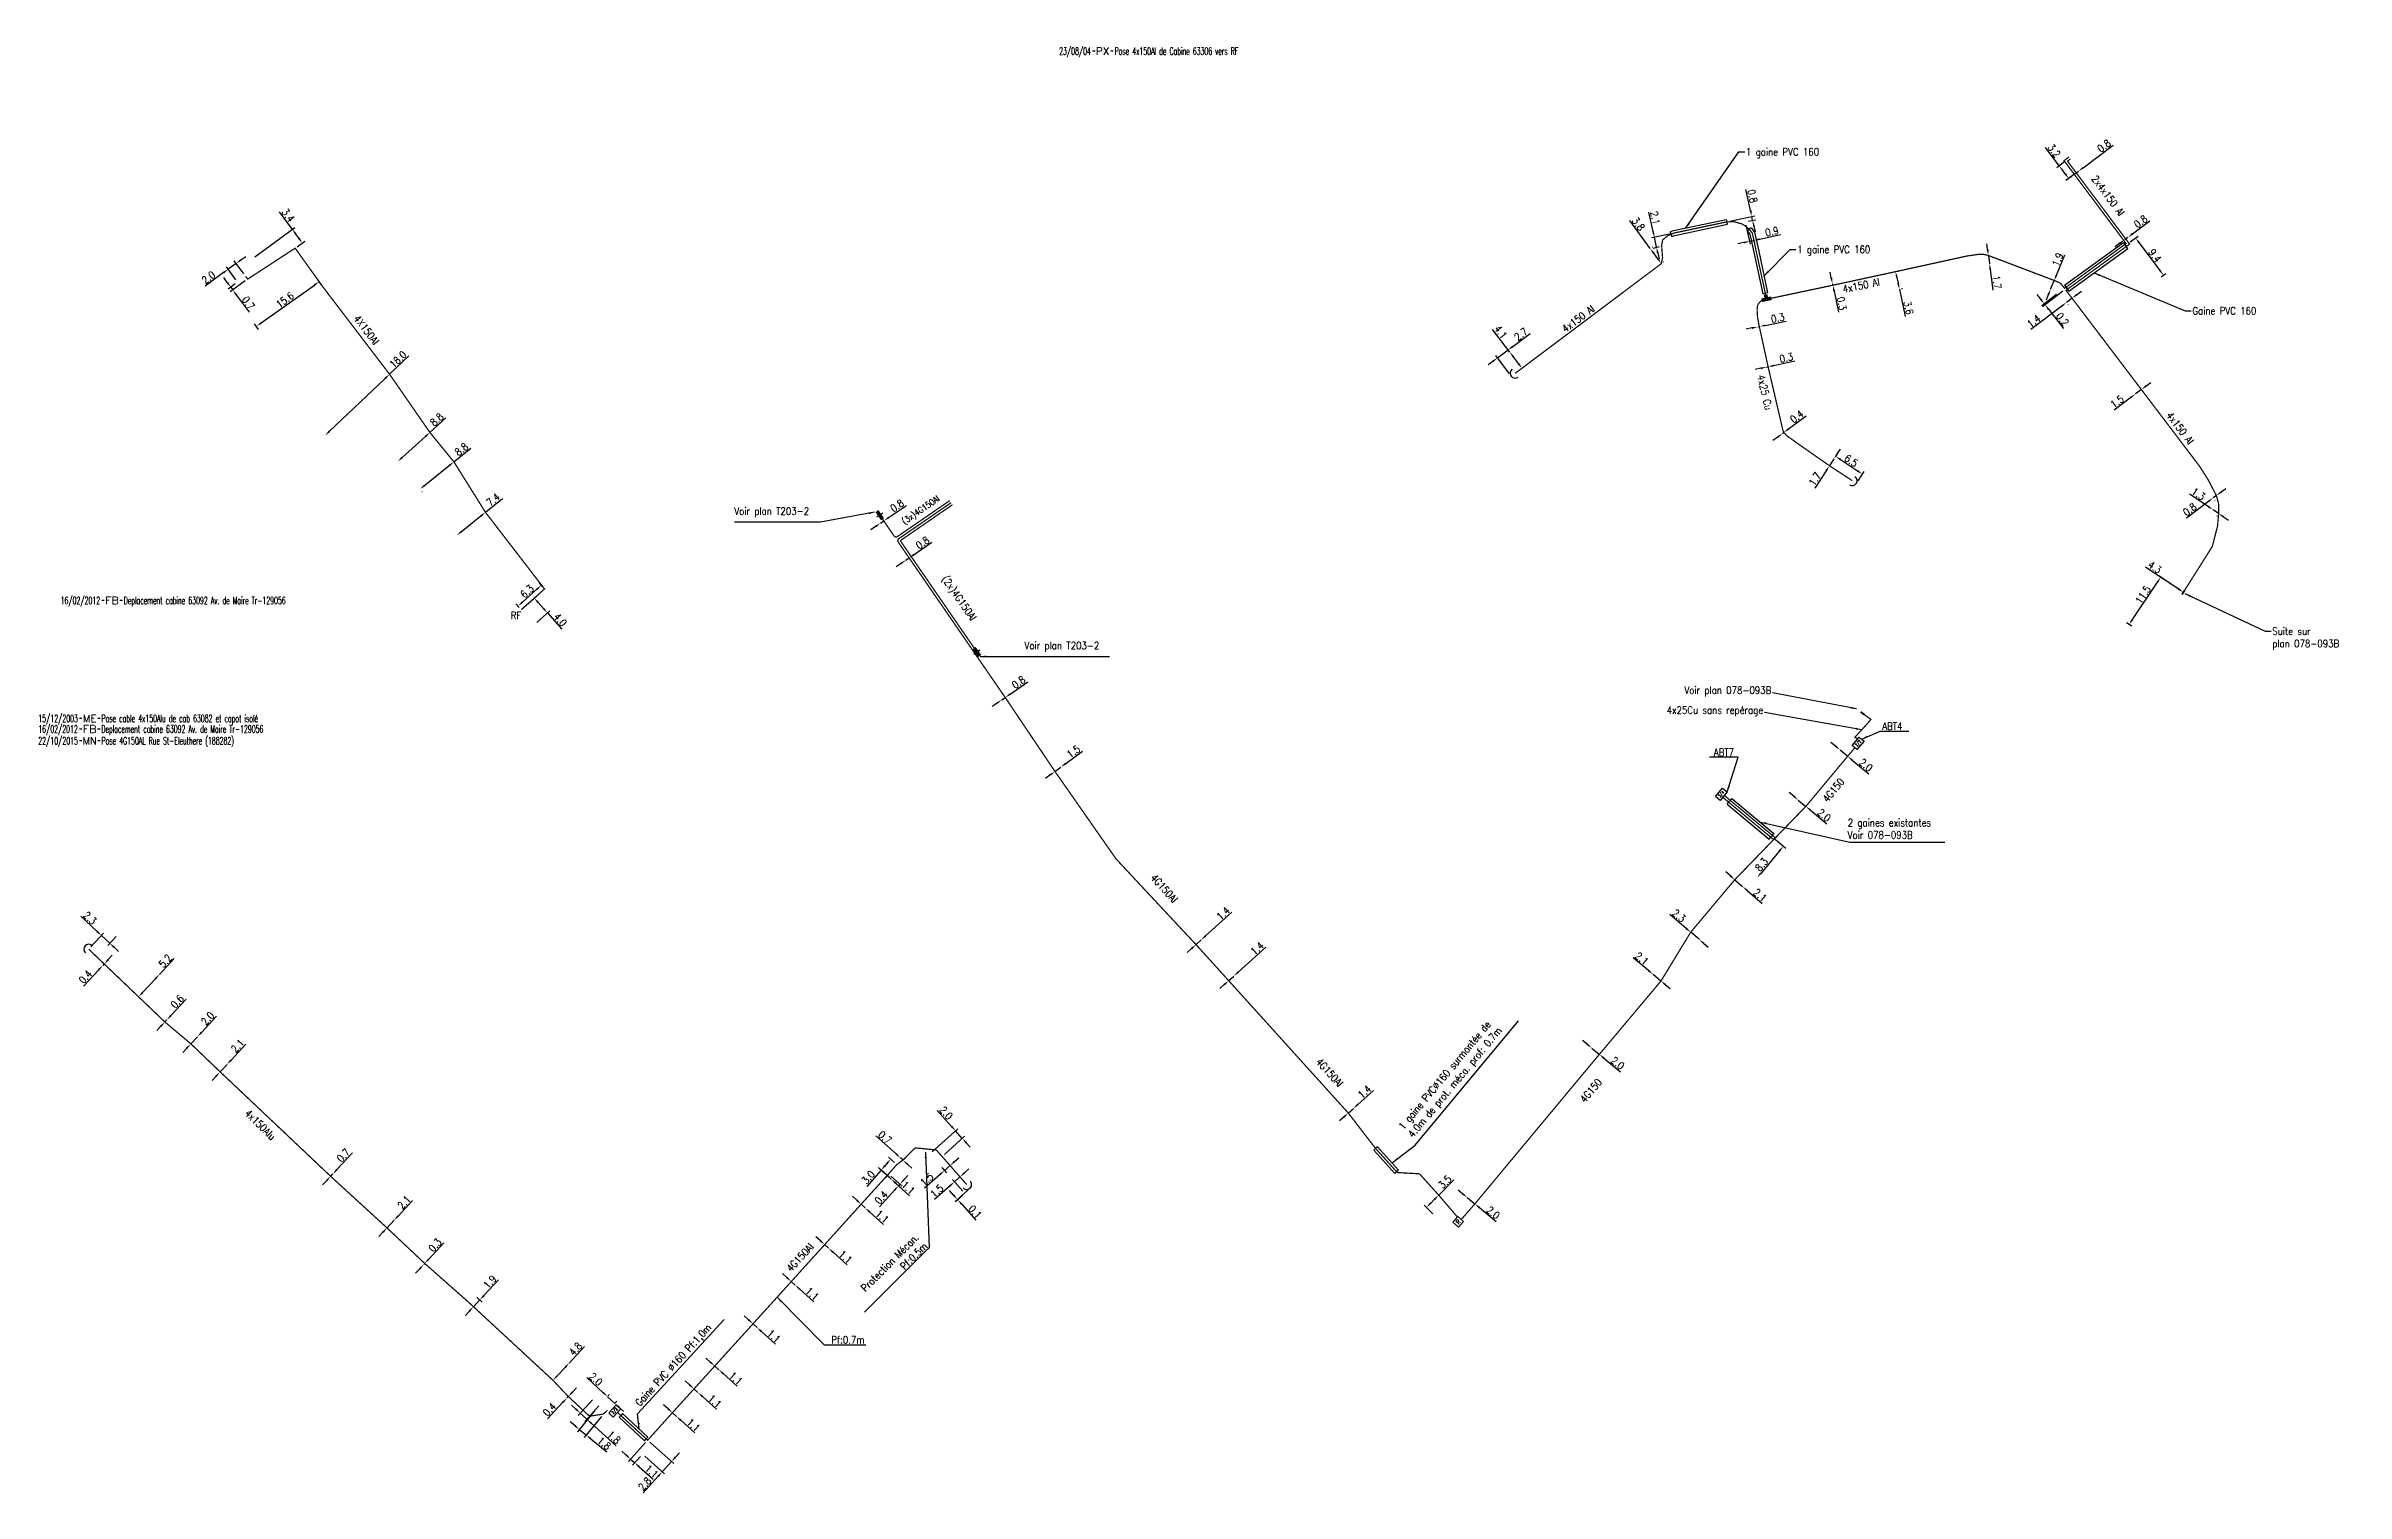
# Model space of a CAD drawing. Header units: millimetres. Extents: x 79134 to 80000, y 145000 to 146008.
# Drawn here: x 79510.7 to 79976.7, y 145331.9 to 145625 of the extents above; entities that cross this region are included whole.
import ezdxf
from ezdxf.enums import TextEntityAlignment as Align

# ---------------------------------------------------------------- set-up
doc = ezdxf.new("R2010")
doc.units = ezdxf.units.MM
doc.header["$PDMODE"] = 34
doc.linetypes.add('B_ST_AL', pattern=[2000, 1000, 1000])
doc.linetypes.add('B_ST_CU', pattern=[2000, 1000, 1000])
doc.layers.get('0').update_dxf_attribs({"linetype": 'CONTINUOUS'})
doc.layers.get('Defpoints').update_dxf_attribs({"linetype": 'CONTINUOUS'})
for name, color, linetype in [('B_100', 3, 'CONTINUOUS'), ('B_110', 1, 'CONTINUOUS'), ('B_200', 7, 'CONTINUOUS'), ('B_300', 7, 'CONTINUOUS'), ('B_310', 7, 'CONTINUOUS'), ('B_400', 7, 'CONTINUOUS'), ('B_420', 7, 'CONTINUOUS'), ('B_910', 7, 'CONTINUOUS')]:
    doc.layers.add(name, color=color, linetype=linetype)
doc.styles.add('M_ROMANS', font='ROMANS.shx', dxfattribs={"width": 0.75})
doc.styles.get("Standard").update_dxf_attribs({"font": 'romans.shx', "width": 0.85})
doc.dimstyles.get("Standard").update_dxf_attribs({"dimtxt": 1.5, "dimasz": 1.2, "dimexe": 0.625, "dimexo": 0.625, "dimgap": 0.25, "dimtad": 1, "dimdec": 1, "dimzin": 0, "dimdsep": 46, "dimtxsty": 'Standard', "dimcen": -0.5, "dimclrd": 256, "dimclre": 256, "dimclrt": 256, "dimadec": 0, "dimazin": 0, "dimtfac": 1, "dimtdec": 1, "dimtmove": 0, "dimatfit": 3, "dimfxl": 1, "dimtolj": 1, "dimtzin": 0, "dimarcsym": 0})

msp = doc.modelspace()

# ---------------------------------------------------------------- texts
at = {"layer": 'B_100', "linetype": 'Continuous', "width": 0.85}
for s, rotation, p in [('2x4x150 Al', 306.5582, (79924.99, 145598.11)), ('4x150 Al', 11.7676, (79874.87, 145574.97)), ('4x150 Al', 36.8862, (79818.54, 145566.88)), ('4x25 Cu', 283.1199, (79857.38, 145558.2)), ('4x150 Al', 307.4771, (79940.15, 145550.15))]:
    msp.add_text(s, height=1.5, rotation=rotation, dxfattribs=at).set_placement(p)
for p in [(79872.82, 145474.25), (79823.69, 145413.38)]:
    msp.add_text('4G150', height=1.5, rotation=49.6193, dxfattribs=at).set_placement(p, align=Align.MIDDLE_CENTER)
msp.add_text('4x150Alu', height=1.5, rotation=315.1949, dxfattribs=at).set_placement((79554.12, 145406.46), align=Align.MIDDLE)
at = {"layer": 'B_100', "linetype": 'Continuous', "insert": (79858.59, 145489.21), "char_height": 1.5, "attachment_point": 9}
msp.add_mtext('4x25Cu sans repérage', dxfattribs=at)
at = {"layer": 'B_110', "linetype": 'Continuous', "width": 0.85}
msp.add_text('4X150Al', height=1.5, rotation=307.3577, dxfattribs=at).set_placement((79572.95, 145569.78))
for s, height, rotation, p in [('(3x)4G150Al', 1.25, 34.5242, (79687.97, 145530.96)), ('(2x)4G150Al', 1.5, 304.5282, (79695.64, 145513.1)), ('4G150Al', 1.5, 312.0914, (79737.24, 145454.35)), ('4G150Al', 1.5, 312.0914, (79770.75, 145417.05)), ('4G150Al', 1.5, 46.9792, (79663.47, 145379.58))]:
    msp.add_text(s, height=height, rotation=rotation, dxfattribs=at).set_placement(p, align=Align.MIDDLE)
msp.add_text('RF', height=1.5, dxfattribs=at).set_placement((79604.87, 145508.9))
at = {"layer": 'B_110', "linetype": 'Continuous', "insert": (79669.8, 145362.14), "char_height": 1.5, "attachment_point": 7}
msp.add_mtext('Pf:0.7m', dxfattribs=at)
at = {"layer": 'B_300', "linetype": 'Continuous', "char_height": 1.5}
for s, insert, attachment_point in [('\\A1;Voir plan T203-2', (79650.17, 145530.52), 4), ('Suite sur\\Pplan 078-093B', (79961.73, 145507.18), 1), ('\\A1;Voir plan T203-2', (79708.96, 145504.29), 1), ('Voir plan 078-093B', (79860.23, 145493.24), 9)]:
    msp.add_mtext(s, dxfattribs=dict(at, insert=insert, attachment_point=attachment_point))
at = {"layer": 'B_310', "linetype": 'Continuous', "char_height": 1.5}
for s, insert, attachment_point in [('ABT4', (79882.72, 145486.43), 7), ('ABT7', (79852.7, 145481.16), 9)]:
    msp.add_mtext(s, dxfattribs=dict(at, insert=insert, attachment_point=attachment_point))
at = {"layer": 'B_400', "linetype": 'Continuous', "char_height": 1.5, "attachment_point": 1}
for s, insert in [('1 gaine PVC 160', (79855.11, 145604.29)), ('1 gaine PVC 160', (79865.48, 145584.55)), ('Gaine PVC 160', (79945.56, 145572.11)), ('2 gaines existantes\\PVoir 078-093B', (79875.72, 145468.41))]:
    msp.add_mtext(s, dxfattribs=dict(at, insert=insert))
for s, insert, rotation in [('\\A1;1 gaine PVC%%C160 surmontée de\\P4.0m de prot. méca. prof: 0.7m', (79784.57, 145406.28), 50.1941), ('\\A1;Gaine PVC %%C160 Pf:1,0m', (79629.92, 145350.32), 47.5)]:
    msp.add_mtext(s, dxfattribs=dict(at, insert=insert, rotation=rotation))
at = {"layer": 'B_420', "linetype": 'Continuous', "insert": (79689.43, 145381.7), "char_height": 1.5, "attachment_point": 9, "rotation": 45}
msp.add_mtext('\\A1;Protection Mécan. \\PPf:0.5m', dxfattribs=at)

# ---------------------------------------------------------------- blocks, each defined once
blk = doc.blocks.new('B_300_02')
at = {"color": 0, "linetype": 'Continuous'}
for points in [[(-1, 0.75), (-1, 0), (1, 0.75), (1, 0)], [(-0.375, 1.375), (0.375, 1.375), (-0.375, 0.75), (0.375, 0.75)]]:
    blk.add_solid(points, dxfattribs=at)
at = {"color": 0, "linetype": 'Continuous', "style": 'M_ROMANS', "width": 0.75, "flags": 3}
for tag, p in [('DEF_LEG', (0, -4.25)), ('DEF_COUP', (0, -6.75)), ('DEF_TYPE', (0, -9.25))]:
    blk.add_attdef(tag, text='', height=1.2, dxfattribs=at).set_placement(p, align=Align.MIDDLE)
blk = doc.blocks.new('B_300_05')
at = {"color": 0, "linetype": 'Continuous'}
blk.add_arc((0, 0), 1, 270, 90, dxfattribs=at)
at = {"color": 0, "linetype": 'Continuous', "style": 'M_ROMANS', "width": 0.75, "flags": 3}
for tag, p in [('DEF_LEG', (0, -5)), ('DEF_COUP', (0, -7.5)), ('DEF_TYPE', (0, -10))]:
    blk.add_attdef(tag, text='', height=1.2, dxfattribs=at).set_placement(p, align=Align.MIDDLE)
blk = doc.blocks.new('*D3')
at = {"layer": 'B_100', "linetype": 'Continuous', "lineweight": -2, "transparency": 16777216}
for p, q in [((79807.25, 145562.99), (79803.78, 145567.57)), ((79807.74, 145563.36), (79807.75, 145563.36)), ((79809, 145560.67), (79807.98, 145562.03)), ((79810.19, 145560.07), (79810.22, 145560.09))]:
    blk.add_line(p, q, dxfattribs=at)
at = {"layer": 'B_100', "linetype": 'Continuous', "transparency": 16777216}
for points in [[(79808.14, 145562.15), (79807.82, 145561.91), (79807.25, 145562.99)], [(79809.16, 145560.79), (79808.84, 145560.55), (79809.73, 145559.72)]]:
    blk.add_solid(points, dxfattribs=at)
at = {"layer": 'Defpoints', "color": 0, "linetype": 'Continuous', "transparency": 16777216}
for p in [(79807.25, 145562.98), (79809.7, 145559.69), (79809.73, 145559.72)]:
    blk.add_point(p, dxfattribs=at)
at = {"layer": 'B_100', "linetype": 'Continuous', "transparency": 16777216, "insert": (79805.42, 145567.06), "char_height": 1.5, "attachment_point": 5, "rotation": 307.1317}
blk.add_mtext('\\A1;4.1', dxfattribs=at)
blk = doc.blocks.new('*D4')
at = {"layer": 'B_300', "linetype": 'Continuous', "lineweight": -2, "transparency": 16777216}
for p, q in [((79807.88, 145564.14), (79811.38, 145566.76)), ((79803.81, 145561.11), (79802.85, 145560.4)), ((79807.18, 145558.6), (79804.4, 145562.33)), ((79804.78, 145561.83), (79806.92, 145563.43)), ((79806.86, 145563.5), (79806.54, 145563.93))]:
    blk.add_line(p, q, dxfattribs=at)
at = {"layer": 'B_300', "linetype": 'Continuous', "transparency": 16777216}
for points in [[(79803.69, 145561.27), (79803.93, 145560.95), (79804.78, 145561.83)], [(79807.76, 145564.3), (79808, 145563.98), (79806.92, 145563.43)]]:
    blk.add_solid(points, dxfattribs=at)
at = {"layer": 'Defpoints', "color": 0, "linetype": 'Continuous', "transparency": 16777216}
for p in [(79806.92, 145563.43), (79807.23, 145563), (79807.56, 145558.1)]:
    blk.add_point(p, dxfattribs=at)
at = {"layer": 'B_300', "linetype": 'Continuous', "transparency": 16777216, "insert": (79809.51, 145566.61), "char_height": 1.5, "attachment_point": 5, "rotation": 36.6964}
blk.add_mtext('\\A1;2.7', dxfattribs=at)
blk = doc.blocks.new('*D5')
at = {"layer": 'B_100', "linetype": 'Continuous', "lineweight": -2, "transparency": 16777216}
for p, q in [((79835.72, 145583.97), (79831.55, 145589.62)), ((79836.18, 145584.31), (79836.22, 145584.34)), ((79837.26, 145581.88), (79836.43, 145583)), ((79838.43, 145581.25), (79838.47, 145581.28))]:
    blk.add_line(p, q, dxfattribs=at)
at = {"layer": 'B_100', "linetype": 'Continuous', "transparency": 16777216}
for points in [[(79836.59, 145583.12), (79836.27, 145582.89), (79835.72, 145583.97)], [(79837.42, 145582), (79837.1, 145581.76), (79837.97, 145580.91)]]:
    blk.add_solid(points, dxfattribs=at)
at = {"layer": 'Defpoints', "color": 0, "linetype": 'Continuous', "transparency": 16777216}
for p in [(79835.68, 145583.94), (79837.93, 145580.88), (79837.97, 145580.91)]:
    blk.add_point(p, dxfattribs=at)
at = {"layer": 'B_100', "linetype": 'Continuous', "transparency": 16777216, "insert": (79833.3, 145588.94), "char_height": 1.5, "attachment_point": 5, "rotation": 306.4016}
blk.add_mtext('\\A1;3.8', dxfattribs=at)
blk = doc.blocks.new('*D6')
at = {"layer": 'B_100', "linetype": 'Continuous', "lineweight": -2, "transparency": 16777216}
for p, q in [((79836.29, 145587.42), (79835.44, 145591.33)), ((79839.93, 145586.98), (79835.94, 145586.11)), ((79836.29, 145584.07), (79837.6, 145584.36)), ((79836.99, 145584.23), (79836.55, 145586.25)), ((79837.24, 145583.05), (79837.5, 145581.88))]:
    blk.add_line(p, q, dxfattribs=at)
at = {"layer": 'B_100', "linetype": 'Continuous', "transparency": 16777216}
for points in [[(79836.49, 145587.46), (79836.1, 145587.38), (79836.55, 145586.25)], [(79837.44, 145583.1), (79837.05, 145583.01), (79836.99, 145584.23)]]:
    blk.add_solid(points, dxfattribs=at)
at = {"layer": 'Defpoints', "color": 0, "linetype": 'Continuous', "transparency": 16777216}
for p in [(79836.99, 145584.23), (79840.54, 145587.11), (79835.68, 145583.94)]:
    blk.add_point(p, dxfattribs=at)
at = {"layer": 'B_100', "linetype": 'Continuous', "transparency": 16777216, "insert": (79836.72, 145590.18), "char_height": 1.5, "attachment_point": 5, "rotation": 282.2842}
blk.add_mtext('\\A1;2.1', dxfattribs=at)
blk = doc.blocks.new('*D7')
at = {"layer": 'B_100', "linetype": 'Continuous', "lineweight": -2, "transparency": 16777216}
for p, q in [((79856.03, 145591.64), (79855.1, 145595.92)), ((79851.84, 145589.5), (79856.9, 145590.6)), ((79855.59, 145589.48), (79857.07, 145589.8)), ((79856.46, 145589.67), (79856.29, 145590.47)), ((79856.72, 145588.5), (79856.97, 145587.32))]:
    blk.add_line(p, q, dxfattribs=at)
at = {"layer": 'B_100', "linetype": 'Continuous', "transparency": 16777216}
for points in [[(79856.23, 145591.69), (79855.84, 145591.6), (79856.29, 145590.47)], [(79856.91, 145588.54), (79856.52, 145588.45), (79856.46, 145589.67)]]:
    blk.add_solid(points, dxfattribs=at)
at = {"layer": 'Defpoints', "color": 0, "linetype": 'Continuous', "transparency": 16777216}
for p in [(79851.23, 145589.37), (79854.98, 145589.34), (79856.46, 145589.67)]:
    blk.add_point(p, dxfattribs=at)
at = {"layer": 'B_100', "linetype": 'Continuous', "transparency": 16777216, "insert": (79856.42, 145594.58), "char_height": 1.5, "attachment_point": 5, "rotation": 282.2687}
blk.add_mtext('\\A1;0.8', dxfattribs=at)
blk = doc.blocks.new('*D8')
at = {"layer": 'B_100', "linetype": 'Continuous', "lineweight": -2, "transparency": 16777216}
for p, q in [((79854.65, 145585.17), (79853.48, 145584.92)), ((79855.11, 145588.73), (79855.96, 145584.82)), ((79855.83, 145585.43), (79856.7, 145585.62)), ((79856.52, 145586.48), (79856.84, 145585.01)), ((79857.88, 145585.87), (79862.09, 145586.79))]:
    blk.add_line(p, q, dxfattribs=at)
at = {"layer": 'B_100', "linetype": 'Continuous', "transparency": 16777216}
for points in [[(79854.61, 145585.37), (79854.7, 145584.98), (79855.83, 145585.43)], [(79857.83, 145586.07), (79857.92, 145585.68), (79856.7, 145585.62)]]:
    blk.add_solid(points, dxfattribs=at)
at = {"layer": 'Defpoints', "color": 0, "linetype": 'Continuous', "transparency": 16777216}
for p in [(79854.98, 145589.34), (79856.39, 145587.09), (79856.7, 145585.62)]:
    blk.add_point(p, dxfattribs=at)
at = {"layer": 'B_100', "linetype": 'Continuous', "transparency": 16777216, "insert": (79860.36, 145587.43), "char_height": 1.5, "attachment_point": 5, "rotation": 12.2314}
blk.add_mtext('\\A1;0.9', dxfattribs=at)
blk = doc.blocks.new('*D9')
at = {"layer": 'B_100', "linetype": 'Continuous', "lineweight": -2, "transparency": 16777216}
for p, q in [((79860.76, 145560.27), (79865.03, 145561.2)), ((79858.12, 145559.7), (79856.95, 145559.45)), ((79859.16, 145560.56), (79859.16, 145560.57)), ((79859.29, 145559.96), (79859.58, 145560.02))]:
    blk.add_line(p, q, dxfattribs=at)
at = {"layer": 'B_100', "linetype": 'Continuous', "transparency": 16777216}
for points in [[(79858.08, 145559.9), (79858.16, 145559.51), (79859.29, 145559.96)], [(79860.72, 145560.47), (79860.8, 145560.08), (79859.58, 145560.02)]]:
    blk.add_solid(points, dxfattribs=at)
at = {"layer": 'Defpoints', "color": 0, "linetype": 'Continuous', "transparency": 16777216}
for p in [(79859.29, 145559.95), (79859.58, 145560.02), (79859.58, 145560.02)]:
    blk.add_point(p, dxfattribs=at)
at = {"layer": 'B_100', "linetype": 'Continuous', "transparency": 16777216, "insert": (79863.27, 145561.84), "char_height": 1.5, "attachment_point": 5, "rotation": 12.1976}
blk.add_mtext('\\A1;0.3', dxfattribs=at)
blk = doc.blocks.new('*D10')
at = {"layer": 'B_100', "linetype": 'Continuous', "lineweight": -2, "transparency": 16777216}
for p, q in [((79856.31, 145567.87), (79855.13, 145567.64)), ((79857.37, 145568.71), (79857.37, 145568.72)), ((79857.49, 145568.1), (79857.82, 145568.17)), ((79857.94, 145567.55), (79857.94, 145567.55)), ((79858.99, 145568.4), (79863.28, 145569.24))]:
    blk.add_line(p, q, dxfattribs=at)
at = {"layer": 'B_100', "linetype": 'Continuous', "transparency": 16777216}
for points in [[(79856.27, 145568.07), (79856.35, 145567.67), (79857.49, 145568.1)], [(79858.95, 145568.59), (79859.03, 145568.2), (79857.82, 145568.17)]]:
    blk.add_solid(points, dxfattribs=at)
at = {"layer": 'Defpoints', "color": 0, "linetype": 'Continuous', "transparency": 16777216}
for p in [(79857.49, 145568.1), (79857.82, 145568.17), (79857.82, 145568.17)]:
    blk.add_point(p, dxfattribs=at)
at = {"layer": 'B_100', "linetype": 'Continuous', "transparency": 16777216, "insert": (79861.53, 145569.92), "char_height": 1.5, "attachment_point": 5, "rotation": 11.1019}
blk.add_mtext('\\A1;0.3', dxfattribs=at)
blk = doc.blocks.new('*D11')
at = {"layer": 'B_100', "linetype": 'Continuous', "lineweight": -2, "transparency": 16777216}
for p, q in [((79873.59, 145542.35), (79874.24, 145543.35)), ((79871.37, 145538.96), (79869.08, 145535.45)), ((79872.93, 145541.34), (79872.03, 145539.96))]:
    blk.add_line(p, q, dxfattribs=at)
at = {"layer": 'B_100', "linetype": 'Continuous', "transparency": 16777216}
for points in [[(79873.42, 145542.46), (79873.75, 145542.24), (79872.93, 145541.34)], [(79871.21, 145539.06), (79871.54, 145538.85), (79872.03, 145539.96)]]:
    blk.add_solid(points, dxfattribs=at)
at = {"layer": 'Defpoints', "color": 0, "linetype": 'Continuous', "transparency": 16777216}
for p in [(79872.03, 145539.96), (79872.93, 145541.34), (79872.93, 145541.34)]:
    blk.add_point(p, dxfattribs=at)
at = {"layer": 'B_100', "linetype": 'Continuous', "transparency": 16777216, "insert": (79869.06, 145537.25), "char_height": 1.5, "attachment_point": 5, "rotation": 56.8805}
blk.add_mtext('\\A1;1.7', dxfattribs=at)
blk = doc.blocks.new('*D12')
at = {"layer": 'B_300', "linetype": 'Continuous', "lineweight": -2, "transparency": 16777216}
for p, q in [((79873.28, 145541.86), (79873.63, 145542.39)), ((79874.28, 145541.21), (79877.71, 145538.93)), ((79877.82, 145536.93), (79879.05, 145538.78))]:
    blk.add_line(p, q, dxfattribs=at)
at = {"layer": 'B_300', "linetype": 'Continuous', "transparency": 16777216}
for points in [[(79874.39, 145541.38), (79874.17, 145541.04), (79873.28, 145541.87)], [(79877.82, 145539.09), (79877.6, 145538.76), (79878.71, 145538.26)]]:
    blk.add_solid(points, dxfattribs=at)
at = {"layer": 'Defpoints', "color": 0, "linetype": 'Continuous', "transparency": 16777216}
for p in [(79872.93, 145541.34), (79878.71, 145538.26), (79877.47, 145536.41)]:
    blk.add_point(p, dxfattribs=at)
at = {"layer": 'B_300', "linetype": 'Continuous', "transparency": 16777216, "insert": (79876.42, 145540.99), "char_height": 1.5, "attachment_point": 5, "rotation": 326.3402}
blk.add_mtext('\\A1;6.5', dxfattribs=at)
blk = doc.blocks.new('*D13')
at = {"layer": 'B_100', "linetype": 'Continuous', "lineweight": -2, "transparency": 16777216}
for p, q in [((79885.67, 145578.11), (79885.92, 145576.95)), ((79885.87, 145579.38), (79886.03, 145579.41)), ((79886.18, 145575.77), (79887.38, 145570.2)), ((79886.62, 145575.87), (79886.79, 145575.9))]:
    blk.add_line(p, q, dxfattribs=at)
at = {"layer": 'B_100', "linetype": 'Continuous', "transparency": 16777216}
for points in [[(79885.87, 145578.15), (79885.48, 145578.07), (79885.42, 145579.28)], [(79886.12, 145576.99), (79885.73, 145576.9), (79886.18, 145575.77)]]:
    blk.add_solid(points, dxfattribs=at)
at = {"layer": 'Defpoints', "color": 0, "linetype": 'Continuous', "transparency": 16777216}
for p in [(79885.26, 145579.25), (79886.01, 145575.74), (79886.18, 145575.77)]:
    blk.add_point(p, dxfattribs=at)
at = {"layer": 'B_100', "linetype": 'Continuous', "transparency": 16777216, "insert": (79888.02, 145571.96), "char_height": 1.5, "attachment_point": 5, "rotation": 282.1976}
blk.add_mtext('\\A1;3.6', dxfattribs=at)
blk = doc.blocks.new('*D14')
at = {"layer": 'B_100', "linetype": 'Continuous', "lineweight": -2, "transparency": 16777216}
for p, q in [((79863.75, 145547.43), (79867.29, 145550.09)), ((79861.53, 145545.77), (79860.57, 145545.05)), ((79862.49, 145546.49), (79862.79, 145546.71))]:
    blk.add_line(p, q, dxfattribs=at)
at = {"layer": 'B_100', "linetype": 'Continuous', "transparency": 16777216}
for points in [[(79863.63, 145547.59), (79863.87, 145547.27), (79862.79, 145546.71)], [(79861.41, 145545.93), (79861.65, 145545.61), (79862.49, 145546.49)]]:
    blk.add_solid(points, dxfattribs=at)
at = {"layer": 'Defpoints', "color": 0, "linetype": 'Continuous', "transparency": 16777216}
for p in [(79862.49, 145546.49), (79862.79, 145546.71), (79862.79, 145546.71)]:
    blk.add_point(p, dxfattribs=at)
at = {"layer": 'B_100', "linetype": 'Continuous', "transparency": 16777216, "insert": (79865.4, 145549.92), "char_height": 1.5, "attachment_point": 5, "rotation": 36.8729}
blk.add_mtext('\\A1;0.4', dxfattribs=at)
blk = doc.blocks.new('*D15')
at = {"layer": 'B_100', "linetype": 'Continuous', "lineweight": -2, "transparency": 16777216}
for p, q in [((79904.06, 145583.76), (79903.9, 145584.95)), ((79904.21, 145582.57), (79904.43, 145580.88)), ((79904.59, 145579.69), (79905.13, 145575.54))]:
    blk.add_line(p, q, dxfattribs=at)
at = {"layer": 'B_100', "linetype": 'Continuous', "transparency": 16777216}
for points in [[(79904.26, 145583.79), (79903.86, 145583.73), (79904.21, 145582.57)], [(79904.78, 145579.72), (79904.39, 145579.67), (79904.43, 145580.88)]]:
    blk.add_solid(points, dxfattribs=at)
at = {"layer": 'Defpoints', "color": 0, "linetype": 'Continuous', "transparency": 16777216}
for p in [(79904.21, 145582.57), (79904.43, 145580.88), (79904.43, 145580.88)]:
    blk.add_point(p, dxfattribs=at)
at = {"layer": 'B_100', "linetype": 'Continuous', "transparency": 16777216, "insert": (79905.93, 145577.15), "char_height": 1.5, "attachment_point": 5, "rotation": 277.4234}
blk.add_mtext('\\A1;1.7', dxfattribs=at)
blk = doc.blocks.new('*D16')
at = {"layer": 'B_100', "linetype": 'Continuous', "lineweight": -2, "transparency": 16777216}
for p, q in [((79918.01, 145578.6), (79919.72, 145582.7)), ((79916.81, 145575.72), (79917.55, 145577.49)), ((79917.39, 145575.48), (79917.39, 145575.48)), ((79918.12, 145577.25), (79918.13, 145577.25)), ((79916.35, 145574.61), (79915.89, 145573.51))]:
    blk.add_line(p, q, dxfattribs=at)
at = {"layer": 'B_100', "linetype": 'Continuous', "transparency": 16777216}
for points in [[(79916.16, 145574.69), (79916.53, 145574.54), (79916.81, 145575.72)], [(79917.83, 145578.68), (79918.2, 145578.53), (79917.55, 145577.49)]]:
    blk.add_solid(points, dxfattribs=at)
at = {"layer": 'Defpoints', "color": 0, "linetype": 'Continuous', "transparency": 16777216}
for p in [(79916.81, 145575.72), (79917.55, 145577.5), (79917.55, 145577.49)]:
    blk.add_point(p, dxfattribs=at)
at = {"layer": 'B_100', "linetype": 'Continuous', "transparency": 16777216, "insert": (79918.24, 145581.74), "char_height": 1.5, "attachment_point": 5, "rotation": 67.3611}
blk.add_mtext('\\A1;1.9', dxfattribs=at)
blk = doc.blocks.new('*D17')
at = {"layer": 'B_100', "linetype": 'Continuous', "lineweight": -2, "transparency": 16777216}
for p, q in [((79922.12, 145574.63), (79923.07, 145575.35)), ((79919.07, 145572.31), (79912.79, 145567.55)), ((79921.16, 145573.9), (79920.02, 145573.04)), ((79920.31, 145572.66), (79920.4, 145572.54)), ((79921.45, 145573.53), (79921.54, 145573.4))]:
    blk.add_line(p, q, dxfattribs=at)
at = {"layer": 'B_100', "linetype": 'Continuous', "transparency": 16777216}
for points in [[(79918.95, 145572.47), (79919.19, 145572.15), (79920.02, 145573.04)], [(79922, 145574.79), (79922.24, 145574.47), (79921.16, 145573.9)]]:
    blk.add_solid(points, dxfattribs=at)
at = {"layer": 'Defpoints', "color": 0, "linetype": 'Continuous', "transparency": 16777216}
for p in [(79919.93, 145573.16), (79921.07, 145574.02), (79921.16, 145573.9)]:
    blk.add_point(p, dxfattribs=at)
at = {"layer": 'B_100', "linetype": 'Continuous', "transparency": 16777216, "insert": (79913.4, 145569.26), "char_height": 1.5, "attachment_point": 5, "rotation": 37.1906}
blk.add_mtext('\\A1;1.4', dxfattribs=at)
blk = doc.blocks.new('*D18')
at = {"layer": 'B_100', "linetype": 'Continuous', "lineweight": -2, "transparency": 16777216}
for p, q in [((79950.41, 145533.93), (79949.77, 145533.45)), ((79950.12, 145532.99), (79950.15, 145532.95)), ((79950.76, 145533.47), (79950.78, 145533.43)), ((79951.37, 145534.65), (79952.32, 145535.38)), ((79948.81, 145532.73), (79944.34, 145529.35))]:
    blk.add_line(p, q, dxfattribs=at)
at = {"layer": 'B_100', "linetype": 'Continuous', "transparency": 16777216}
for points in [[(79948.69, 145532.89), (79948.93, 145532.57), (79949.77, 145533.45)], [(79951.25, 145534.81), (79951.49, 145534.5), (79950.41, 145533.93)]]:
    blk.add_solid(points, dxfattribs=at)
at = {"layer": 'Defpoints', "color": 0, "linetype": 'Continuous', "transparency": 16777216}
for p in [(79949.74, 145533.48), (79950.38, 145533.97), (79950.41, 145533.93)]:
    blk.add_point(p, dxfattribs=at)
at = {"layer": 'B_100', "linetype": 'Continuous', "transparency": 16777216, "insert": (79945, 145531.11), "char_height": 1.5, "attachment_point": 5, "rotation": 37.023}
blk.add_mtext('\\A1;0.8', dxfattribs=at)
blk = doc.blocks.new('*D19')
at = {"layer": 'B_100', "linetype": 'Continuous', "lineweight": -2, "transparency": 16777216}
for p, q in [((79936.16, 145556.12), (79937.12, 145556.84)), ((79933.04, 145553.77), (79929.7, 145551.25)), ((79935.2, 145555.4), (79934, 145554.5)), ((79934.37, 145554), (79934.38, 145554)), ((79935.57, 145554.91), (79935.58, 145554.9))]:
    blk.add_line(p, q, dxfattribs=at)
at = {"layer": 'B_100', "linetype": 'Continuous', "transparency": 16777216}
for points in [[(79936.04, 145556.28), (79936.28, 145555.96), (79935.2, 145555.4)], [(79932.92, 145553.93), (79933.16, 145553.62), (79934, 145554.5)]]:
    blk.add_solid(points, dxfattribs=at)
at = {"layer": 'Defpoints', "color": 0, "linetype": 'Continuous', "transparency": 16777216}
for p in [(79934, 145554.5), (79935.19, 145555.41), (79935.2, 145555.4)]:
    blk.add_point(p, dxfattribs=at)
at = {"layer": 'B_100', "linetype": 'Continuous', "transparency": 16777216, "insert": (79930.29, 145552.95), "char_height": 1.5, "attachment_point": 5, "rotation": 36.9835}
blk.add_mtext('\\A1;1.5', dxfattribs=at)
blk = doc.blocks.new('*D20')
at = {"layer": 'B_100', "linetype": 'Continuous', "lineweight": -2, "transparency": 16777216}
for p, q in [((79948.77, 145531.69), (79944.96, 145534.24)), ((79949.43, 145530.52), (79949.42, 145530.51)), ((79950.84, 145530.3), (79949.76, 145531.03)), ((79950.51, 145529.8), (79950.5, 145529.78)), ((79951.84, 145529.64), (79952.84, 145528.97))]:
    blk.add_line(p, q, dxfattribs=at)
at = {"layer": 'B_100', "linetype": 'Continuous', "transparency": 16777216}
for points in [[(79948.88, 145531.86), (79948.65, 145531.53), (79949.76, 145531.03)], [(79951.95, 145529.8), (79951.73, 145529.47), (79950.84, 145530.3)]]:
    blk.add_solid(points, dxfattribs=at)
at = {"layer": 'Defpoints', "color": 0, "linetype": 'Continuous', "transparency": 16777216}
for p in [(79949.78, 145531.04), (79950.84, 145530.3), (79950.86, 145530.32)]:
    blk.add_point(p, dxfattribs=at)
at = {"layer": 'B_100', "linetype": 'Continuous', "transparency": 16777216, "insert": (79946.76, 145534.24), "char_height": 1.5, "attachment_point": 5, "rotation": 326.2418}
blk.add_mtext('\\A1;1.3', dxfattribs=at)
blk = doc.blocks.new('*D21')
at = {"layer": 'B_300', "linetype": 'Continuous', "lineweight": -2, "transparency": 16777216}
for p, q in [((79940.18, 145516.68), (79936.04, 145519.45)), ((79940.52, 145517.2), (79940.52, 145517.2)), ((79942.71, 145514.99), (79941.18, 145516.02)), ((79944.05, 145514.83), (79944.06, 145514.84))]:
    blk.add_line(p, q, dxfattribs=at)
at = {"layer": 'B_300', "linetype": 'Continuous', "transparency": 16777216}
for points in [[(79941.29, 145516.18), (79941.06, 145515.85), (79940.18, 145516.68)], [(79942.82, 145515.16), (79942.6, 145514.82), (79943.71, 145514.32)]]:
    blk.add_solid(points, dxfattribs=at)
at = {"layer": 'Defpoints', "color": 0, "linetype": 'Continuous', "transparency": 16777216}
for p in [(79940.17, 145516.68), (79943.71, 145514.32), (79943.71, 145514.31)]:
    blk.add_point(p, dxfattribs=at)
at = {"layer": 'B_300', "linetype": 'Continuous', "transparency": 16777216, "insert": (79937.92, 145519.4), "char_height": 1.5, "attachment_point": 5, "rotation": 326.2418}
blk.add_mtext('\\A1;4.3', dxfattribs=at)
blk = doc.blocks.new('*D22')
at = {"layer": 'B_300', "linetype": 'Continuous', "lineweight": -2, "transparency": 16777216}
for p, q in [((79933.4, 145508.81), (79938.46, 145516.38)), ((79943.19, 145514.66), (79938.61, 145517.72)), ((79933.26, 145507.46), (79932.21, 145508.16))]:
    blk.add_line(p, q, dxfattribs=at)
at = {"layer": 'B_300', "linetype": 'Continuous', "transparency": 16777216}
for points in [[(79938.29, 145516.49), (79938.62, 145516.27), (79939.12, 145517.38)], [(79933.23, 145508.92), (79933.57, 145508.7), (79932.73, 145507.82)]]:
    blk.add_solid(points, dxfattribs=at)
at = {"layer": 'Defpoints', "color": 0, "linetype": 'Continuous', "transparency": 16777216}
for p in [(79939.12, 145517.38), (79943.71, 145514.31), (79933.78, 145507.12)]:
    blk.add_point(p, dxfattribs=at)
at = {"layer": 'B_300', "linetype": 'Continuous', "transparency": 16777216, "insert": (79935.54, 145513.82), "char_height": 1.5, "attachment_point": 5, "rotation": 56.2418}
blk.add_mtext('\\A1;11.5', dxfattribs=at)
blk = doc.blocks.new('*D23')
at = {"layer": 'B_100', "linetype": 'Continuous', "lineweight": -2, "transparency": 16777216}
for p, q in [((79919.3, 145575.33), (79915.21, 145572.18)), ((79914.83, 145573.71), (79914.1, 145574.66)), ((79918.01, 145574.64), (79915.07, 145572.37)), ((79915.56, 145572.75), (79915.71, 145572.56)), ((79916.44, 145571.61), (79919.4, 145567.77))]:
    blk.add_line(p, q, dxfattribs=at)
at = {"layer": 'B_100', "linetype": 'Continuous', "transparency": 16777216}
for points in [[(79914.99, 145573.83), (79914.67, 145573.58), (79915.56, 145572.75)], [(79916.6, 145571.74), (79916.28, 145571.49), (79915.71, 145572.56)]]:
    blk.add_solid(points, dxfattribs=at)
at = {"layer": 'Defpoints', "color": 0, "linetype": 'Continuous', "transparency": 16777216}
for p in [(79918.5, 145575.02), (79919.8, 145575.71), (79915.71, 145572.56)]:
    blk.add_point(p, dxfattribs=at)
at = {"layer": 'B_100', "linetype": 'Continuous', "transparency": 16777216, "insert": (79919.22, 145569.64), "char_height": 1.5, "attachment_point": 5, "rotation": 307.5887}
blk.add_mtext('\\A1;0.2', dxfattribs=at)
blk = doc.blocks.new('*D24')
at = {"layer": 'B_100', "linetype": 'Continuous', "lineweight": -2, "transparency": 16777216}
for p, q in [((79932.97, 145585.3), (79934.53, 145586.47)), ((79934.75, 145585.14), (79938.95, 145579.53)), ((79939.24, 145578.24), (79940.17, 145578.94))]:
    blk.add_line(p, q, dxfattribs=at)
at = {"layer": 'B_100', "linetype": 'Continuous', "transparency": 16777216}
for points in [[(79934.91, 145585.26), (79934.59, 145585.02), (79934.03, 145586.1)], [(79939.11, 145579.65), (79938.79, 145579.41), (79939.67, 145578.56)]]:
    blk.add_solid(points, dxfattribs=at)
at = {"layer": 'Defpoints', "color": 0, "linetype": 'Continuous', "transparency": 16777216}
for p in [(79932.47, 145584.92), (79938.74, 145577.87), (79939.67, 145578.56)]:
    blk.add_point(p, dxfattribs=at)
at = {"layer": 'B_100', "linetype": 'Continuous', "transparency": 16777216, "insert": (79937.95, 145582.54), "char_height": 1.5, "attachment_point": 5, "rotation": 306.815}
blk.add_mtext('\\A1;9.4', dxfattribs=at)
blk = doc.blocks.new('*D25')
at = {"layer": 'B_100', "linetype": 'Continuous', "lineweight": -2, "transparency": 16777216}
for p, q in [((79933.43, 145586.97), (79936.93, 145589.59)), ((79930.87, 145585.05), (79929.91, 145584.33)), ((79931.83, 145585.77), (79932.47, 145586.25))]:
    blk.add_line(p, q, dxfattribs=at)
at = {"layer": 'B_100', "linetype": 'Continuous', "transparency": 16777216}
for points in [[(79930.75, 145585.21), (79930.99, 145584.89), (79931.83, 145585.77)], [(79933.31, 145587.13), (79933.55, 145586.81), (79932.47, 145586.25)]]:
    blk.add_solid(points, dxfattribs=at)
at = {"layer": 'Defpoints', "color": 0, "linetype": 'Continuous', "transparency": 16777216}
for p in [(79931.83, 145585.77), (79932.47, 145586.25), (79932.47, 145586.25)]:
    blk.add_point(p, dxfattribs=at)
at = {"layer": 'B_100', "linetype": 'Continuous', "transparency": 16777216, "insert": (79935.06, 145589.44), "char_height": 1.5, "attachment_point": 5, "rotation": 36.8149}
blk.add_mtext('\\A1;0.8', dxfattribs=at)
blk = doc.blocks.new('*D26')
at = {"layer": 'B_100', "linetype": 'Continuous', "lineweight": -2, "transparency": 16777216}
for p, q in [((79923.41, 145600.35), (79929.51, 145604.92)), ((79920.85, 145598.44), (79919.89, 145597.72)), ((79921.81, 145599.16), (79922.45, 145599.64))]:
    blk.add_line(p, q, dxfattribs=at)
at = {"layer": 'B_100', "linetype": 'Continuous', "transparency": 16777216}
for points in [[(79920.73, 145598.6), (79920.97, 145598.28), (79921.81, 145599.16)], [(79923.29, 145600.51), (79923.53, 145600.19), (79922.45, 145599.64)]]:
    blk.add_solid(points, dxfattribs=at)
at = {"layer": 'Defpoints', "color": 0, "linetype": 'Continuous', "transparency": 16777216}
for p in [(79921.81, 145599.16), (79922.45, 145599.64), (79922.45, 145599.64)]:
    blk.add_point(p, dxfattribs=at)
at = {"layer": 'B_100', "linetype": 'Continuous', "transparency": 16777216, "insert": (79927.64, 145604.77), "char_height": 1.5, "attachment_point": 5, "rotation": 36.8149}
blk.add_mtext('\\A1;0.8', dxfattribs=at)
blk = doc.blocks.new('*D27')
at = {"layer": 'B_100', "linetype": 'Continuous', "lineweight": -2, "transparency": 16777216}
for p, q in [((79918.57, 145600.73), (79915.78, 145604.45)), ((79919.69, 145601.57), (79918.07, 145600.35)), ((79919.77, 145599.13), (79919.29, 145599.77)), ((79921.95, 145599.26), (79919.99, 145597.79))]:
    blk.add_line(p, q, dxfattribs=at)
at = {"layer": 'B_100', "linetype": 'Continuous', "transparency": 16777216}
for points in [[(79919.45, 145599.89), (79919.13, 145599.65), (79918.57, 145600.73)], [(79919.93, 145599.25), (79919.61, 145599.01), (79920.49, 145598.17)]]:
    blk.add_solid(points, dxfattribs=at)
at = {"layer": 'Defpoints', "color": 0, "linetype": 'Continuous', "transparency": 16777216}
for p in [(79920.19, 145601.94), (79920.49, 145598.17), (79922.45, 145599.64)]:
    blk.add_point(p, dxfattribs=at)
at = {"layer": 'B_100', "linetype": 'Continuous', "transparency": 16777216, "insert": (79917.53, 145603.78), "char_height": 1.5, "attachment_point": 5, "rotation": 306.8149}
blk.add_mtext('\\A1;3.2', dxfattribs=at)
blk = doc.blocks.new('*D28')
at = {"layer": 'B_100', "linetype": 'Continuous', "lineweight": -2, "transparency": 16777216}
for p, q in [((79872.39, 145578), (79872.14, 145579.18)), ((79872.64, 145576.83), (79872.7, 145576.53)), ((79872.95, 145575.36), (79873.86, 145571.08)), ((79873.25, 145576.96), (79873.25, 145576.96)), ((79873.31, 145576.66), (79873.31, 145576.66))]:
    blk.add_line(p, q, dxfattribs=at)
at = {"layer": 'B_100', "linetype": 'Continuous', "transparency": 16777216}
for points in [[(79872.59, 145578.04), (79872.2, 145577.96), (79872.64, 145576.83)], [(79873.15, 145575.4), (79872.76, 145575.32), (79872.7, 145576.53)]]:
    blk.add_solid(points, dxfattribs=at)
at = {"layer": 'Defpoints', "color": 0, "linetype": 'Continuous', "transparency": 16777216}
for p in [(79872.64, 145576.83), (79872.7, 145576.53), (79872.7, 145576.53)]:
    blk.add_point(p, dxfattribs=at)
at = {"layer": 'B_100', "linetype": 'Continuous', "transparency": 16777216, "insert": (79874.51, 145572.84), "char_height": 1.5, "attachment_point": 5, "rotation": 281.9505}
blk.add_mtext('\\A1;0.3', dxfattribs=at)
blk = doc.blocks.new('B_300_03')
at = {"color": 0, "linetype": 'Continuous'}
blk.add_solid([(-0.5, 0.19), (-0.5, -0.19), (0.5, 0.19), (0.5, -0.19)], dxfattribs=at)
at = {"color": 0, "linetype": 'Continuous', "width": 0.75, "flags": 3}
for tag, p in [('DEF_LEG', (0, -4.25)), ('DEF_COUP', (0, -6.25)), ('DEF_TYPE', (0, -8.25))]:
    blk.add_attdef(tag, text='', height=1.2, dxfattribs=at).set_placement(p, align=Align.MIDDLE)
blk = doc.blocks.new('*D51')
at = {"layer": 'B_110', "linetype": 'Continuous', "lineweight": -2, "transparency": 16777216}
for p, q in [((79588.49, 145546.72), (79591.74, 145549.65)), ((79582.86, 145541.62), (79587.6, 145545.92)), ((79588.89, 145546.28), (79588.91, 145546.26)), ((79582.37, 145540.38), (79582.38, 145540.36))]:
    blk.add_line(p, q, dxfattribs=at)
at = {"layer": 'B_110', "linetype": 'Continuous', "transparency": 16777216}
for points in [[(79587.47, 145546.07), (79587.74, 145545.77), (79588.49, 145546.72)], [(79582.72, 145541.77), (79582.99, 145541.48), (79581.97, 145540.82)]]:
    blk.add_solid(points, dxfattribs=at)
at = {"layer": 'Defpoints', "color": 0, "linetype": 'Continuous', "transparency": 16777216}
for p in [(79588.47, 145546.74), (79588.49, 145546.72), (79581.95, 145540.84)]:
    blk.add_point(p, dxfattribs=at)
at = {"layer": 'B_110', "linetype": 'Continuous', "transparency": 16777216, "insert": (79589.89, 145549.33), "char_height": 1.5, "attachment_point": 5, "rotation": 42.123}
blk.add_mtext('\\A1;8.8', dxfattribs=at)
blk = doc.blocks.new('*D52')
at = {"layer": 'B_110', "linetype": 'Continuous', "lineweight": -2, "transparency": 16777216}
for p, q in [((79580.32, 145558.5), (79584.24, 145562.22)), ((79568.13, 145546.94), (79579.45, 145557.67))]:
    blk.add_line(p, q, dxfattribs=at)
at = {"layer": 'B_110', "linetype": 'Continuous', "transparency": 16777216}
for points in [[(79579.31, 145557.82), (79579.59, 145557.53), (79580.32, 145558.5)], [(79567.99, 145547.09), (79568.27, 145546.8), (79567.26, 145546.11)]]:
    blk.add_solid(points, dxfattribs=at)
at = {"layer": 'Defpoints', "color": 0, "linetype": 'Continuous', "transparency": 16777216}
for p in [(79580.32, 145558.5), (79580.32, 145558.5), (79567.26, 145546.11)]:
    blk.add_point(p, dxfattribs=at)
at = {"layer": 'B_110', "linetype": 'Continuous', "transparency": 16777216, "insert": (79582.03, 145561.5), "char_height": 1.5, "attachment_point": 5, "rotation": 43.4793}
blk.add_mtext('\\A1;18.0', dxfattribs=at)
blk = doc.blocks.new('*D53')
at = {"layer": 'B_110', "linetype": 'Continuous', "lineweight": -2, "transparency": 16777216}
for p, q in [((79554.33, 145568.91), (79565.08, 145576.57)), ((79566.5, 145576.64), (79565.69, 145577.77)), ((79553.79, 145567.59), (79552.99, 145568.72))]:
    blk.add_line(p, q, dxfattribs=at)
at = {"layer": 'B_110', "linetype": 'Continuous', "transparency": 16777216}
for points in [[(79564.96, 145576.73), (79565.19, 145576.4), (79566.06, 145577.26)], [(79554.21, 145569.07), (79554.44, 145568.74), (79553.35, 145568.21)]]:
    blk.add_solid(points, dxfattribs=at)
at = {"layer": 'Defpoints', "color": 0, "linetype": 'Continuous', "transparency": 16777216}
for p in [(79566.06, 145577.26), (79566.86, 145576.13), (79554.16, 145567.08)]:
    blk.add_point(p, dxfattribs=at)
at = {"layer": 'B_110', "linetype": 'Continuous', "transparency": 16777216, "insert": (79559.12, 145573.55), "char_height": 1.5, "attachment_point": 5, "rotation": 35.474}
blk.add_mtext('\\A1;15.6', dxfattribs=at)
blk = doc.blocks.new('*D54')
at = {"layer": 'B_110', "linetype": 'Continuous', "lineweight": -2, "transparency": 16777216}
for p, q in [((79549.18, 145577.66), (79547.26, 145580.29)), ((79549.24, 145580.97), (79547.63, 145579.79)), ((79550.8, 145578.84), (79548.87, 145581.47)), ((79550.21, 145581.68), (79551.18, 145582.38)), ((79546.66, 145579.08), (79542.94, 145576.36))]:
    blk.add_line(p, q, dxfattribs=at)
at = {"layer": 'B_110', "linetype": 'Continuous', "transparency": 16777216}
for points in [[(79546.54, 145579.24), (79546.78, 145578.92), (79547.63, 145579.79)], [(79550.09, 145581.84), (79550.33, 145581.51), (79549.24, 145580.97)]]:
    blk.add_solid(points, dxfattribs=at)
at = {"layer": 'Defpoints', "color": 0, "linetype": 'Continuous', "transparency": 16777216}
for p in [(79549.24, 145580.97), (79549.55, 145577.16), (79551.16, 145578.34)]:
    blk.add_point(p, dxfattribs=at)
at = {"layer": 'B_110', "linetype": 'Continuous', "transparency": 16777216, "insert": (79543.63, 145578.11), "char_height": 1.5, "attachment_point": 5, "rotation": 36.1401}
blk.add_mtext('\\A1;2.0', dxfattribs=at)
blk = doc.blocks.new('*D55')
at = {"layer": 'B_110', "linetype": 'Continuous', "lineweight": -2, "transparency": 16777216}
for p, q in [((79607.47, 145511.22), (79610.1, 145513.56)), ((79610.14, 145508.23), (79612.76, 145510.57)), ((79610.43, 145512.25), (79611.5, 145511.05)), ((79612.29, 145510.16), (79615.2, 145506.89))]:
    blk.add_line(p, q, dxfattribs=at)
at = {"layer": 'B_110', "linetype": 'Continuous', "transparency": 16777216}
for points in [[(79610.58, 145512.38), (79610.28, 145512.11), (79609.63, 145513.14)], [(79611.64, 145511.19), (79611.35, 145510.92), (79612.29, 145510.16)]]:
    blk.add_solid(points, dxfattribs=at)
at = {"layer": 'Defpoints', "color": 0, "linetype": 'Continuous', "transparency": 16777216}
for p in [(79607.01, 145510.8), (79612.29, 145510.16), (79609.67, 145507.82)]:
    blk.add_point(p, dxfattribs=at)
at = {"layer": 'B_110', "linetype": 'Continuous', "transparency": 16777216, "insert": (79614.89, 145508.74), "char_height": 1.5, "attachment_point": 5, "rotation": 311.7089}
blk.add_mtext('\\A1;4.0', dxfattribs=at)
blk = doc.blocks.new('*D56')
at = {"layer": 'B_110', "linetype": 'Continuous', "lineweight": -2, "transparency": 16777216}
for p, q in [((79610.16, 145514.94), (79607.24, 145512.34)), ((79611.3, 145515.46), (79610.64, 145516.2)), ((79606.59, 145511.27), (79605.93, 145512.01))]:
    blk.add_line(p, q, dxfattribs=at)
at = {"layer": 'B_110', "linetype": 'Continuous', "transparency": 16777216}
for points in [[(79610.02, 145515.09), (79610.29, 145514.79), (79611.05, 145515.74)], [(79607.11, 145512.49), (79607.38, 145512.19), (79606.35, 145511.54)]]:
    blk.add_solid(points, dxfattribs=at)
at = {"layer": 'Defpoints', "color": 0, "linetype": 'Continuous', "transparency": 16777216}
for p in [(79611.71, 145515), (79606.35, 145511.54), (79607.01, 145510.8)]:
    blk.add_point(p, dxfattribs=at)
at = {"layer": 'B_110', "linetype": 'Continuous', "transparency": 16777216, "insert": (79608.17, 145514.51), "char_height": 1.5, "attachment_point": 5, "rotation": 41.7089}
blk.add_mtext('\\A1;6.3', dxfattribs=at)
blk = doc.blocks.new('*D57')
at = {"layer": 'B_110', "linetype": 'Continuous', "lineweight": -2, "transparency": 16777216}
for p, q in [((79599.74, 145530.54), (79603.19, 145533.32)), ((79594.91, 145526.65), (79598.8, 145529.79)), ((79599.35, 145531.02), (79599.34, 145531.03)), ((79593.59, 145526.37), (79593.58, 145526.38))]:
    blk.add_line(p, q, dxfattribs=at)
at = {"layer": 'B_110', "linetype": 'Continuous', "transparency": 16777216}
for points in [[(79598.68, 145529.94), (79598.93, 145529.63), (79599.74, 145530.54)], [(79594.78, 145526.8), (79595.04, 145526.49), (79593.98, 145525.89)]]:
    blk.add_solid(points, dxfattribs=at)
at = {"layer": 'Defpoints', "color": 0, "linetype": 'Continuous', "transparency": 16777216}
for p in [(79599.74, 145530.53), (79593.98, 145525.89), (79593.98, 145525.89)]:
    blk.add_point(p, dxfattribs=at)
at = {"layer": 'B_110', "linetype": 'Continuous', "transparency": 16777216, "insert": (79601.3, 145533.09), "char_height": 1.5, "attachment_point": 5, "rotation": 38.89}
blk.add_mtext('\\A1;7.4', dxfattribs=at)
blk = doc.blocks.new('*D58')
at = {"layer": 'B_110', "linetype": 'Continuous', "lineweight": -2, "transparency": 16777216}
for p, q in [((79593.35, 145540.76), (79596.76, 145543.5)), ((79587.43, 145536), (79592.42, 145540.01)), ((79593.73, 145540.29), (79593.74, 145540.28)), ((79586.88, 145534.77), (79586.89, 145534.76))]:
    blk.add_line(p, q, dxfattribs=at)
at = {"layer": 'B_110', "linetype": 'Continuous', "transparency": 16777216}
for points in [[(79592.29, 145540.17), (79592.54, 145539.85), (79593.35, 145540.76)], [(79587.31, 145536.15), (79587.56, 145535.84), (79586.5, 145535.24)]]:
    blk.add_solid(points, dxfattribs=at)
at = {"layer": 'Defpoints', "color": 0, "linetype": 'Continuous', "transparency": 16777216}
for p in [(79593.34, 145540.78), (79586.48, 145535.26), (79586.5, 145535.24)]:
    blk.add_point(p, dxfattribs=at)
at = {"layer": 'B_110', "linetype": 'Continuous', "transparency": 16777216, "insert": (79594.89, 145543.29), "char_height": 1.5, "attachment_point": 5, "rotation": 38.8424}
blk.add_mtext('\\A1;8.8', dxfattribs=at)
blk = doc.blocks.new('*D59')
at = {"layer": 'B_110', "linetype": 'Continuous', "lineweight": -2, "transparency": 16777216}
for p, q in [((79560.64, 145587.85), (79558.02, 145591.43)), ((79553, 145582.27), (79561.14, 145588.22)), ((79561.93, 145586.07), (79561.34, 145586.88)), ((79561.6, 145584.34), (79563.15, 145585.47))]:
    blk.add_line(p, q, dxfattribs=at)
at = {"layer": 'B_110', "linetype": 'Continuous', "transparency": 16777216}
for points in [[(79561.51, 145587), (79561.18, 145586.76), (79560.64, 145587.85)], [(79562.1, 145586.19), (79561.77, 145585.95), (79562.64, 145585.1)]]:
    blk.add_solid(points, dxfattribs=at)
at = {"layer": 'Defpoints', "color": 0, "linetype": 'Continuous', "transparency": 16777216}
for p in [(79562.64, 145585.1), (79552.49, 145581.9), (79561.09, 145583.97)]:
    blk.add_point(p, dxfattribs=at)
at = {"layer": 'B_110', "linetype": 'Continuous', "transparency": 16777216, "insert": (79559.78, 145590.71), "char_height": 1.5, "attachment_point": 5, "rotation": 306.1401}
blk.add_mtext('\\A1;3.4', dxfattribs=at)
blk = doc.blocks.new('*D60')
at = {"layer": 'B_110', "linetype": 'Continuous', "lineweight": -2, "transparency": 16777216}
for p, q in [((79547.44, 145577.1), (79546.73, 145578.07)), ((79549.04, 145576.79), (79547.64, 145575.76)), ((79551.07, 145577.4), (79548.06, 145575.2)), ((79548.15, 145576.13), (79548.56, 145575.57)), ((79549.27, 145574.6), (79551.85, 145571.07))]:
    blk.add_line(p, q, dxfattribs=at)
at = {"layer": 'B_110', "linetype": 'Continuous', "transparency": 16777216}
for points in [[(79547.6, 145577.22), (79547.28, 145576.98), (79548.15, 145576.13)], [(79549.43, 145574.72), (79549.11, 145574.48), (79548.56, 145575.57)]]:
    blk.add_solid(points, dxfattribs=at)
at = {"layer": 'Defpoints', "color": 0, "linetype": 'Continuous', "transparency": 16777216}
for p in [(79548.56, 145575.57), (79549.55, 145577.16), (79551.58, 145577.77)]:
    blk.add_point(p, dxfattribs=at)
at = {"layer": 'B_110', "linetype": 'Continuous', "transparency": 16777216, "insert": (79551.72, 145572.94), "char_height": 1.5, "attachment_point": 5, "rotation": 306.1401}
blk.add_mtext('\\A1;0.7', dxfattribs=at)
blk = doc.blocks.new('*D34')
at = {"layer": 'B_100', "linetype": 'Continuous', "lineweight": -2, "transparency": 16777216}
for p, q in [((79623.59, 145352.18), (79620.26, 145355.24)), ((79625.95, 145350.02), (79624.48, 145351.37)), ((79624.57, 145351.47), (79624.9, 145351.83)), ((79626.05, 145350.12), (79626.37, 145350.48)), ((79626.84, 145349.21), (79627.72, 145348.4))]:
    blk.add_line(p, q, dxfattribs=at)
at = {"layer": 'B_100', "linetype": 'Continuous', "transparency": 16777216}
for points in [[(79623.73, 145352.33), (79623.46, 145352.04), (79624.48, 145351.37)], [(79626.97, 145349.36), (79626.7, 145349.06), (79625.95, 145350.02)]]:
    blk.add_solid(points, dxfattribs=at)
at = {"layer": 'Defpoints', "color": 0, "linetype": 'Continuous', "transparency": 16777216}
for p in [(79624.48, 145351.37), (79624.15, 145351.01), (79625.62, 145349.66)]:
    blk.add_point(p, dxfattribs=at)
at = {"layer": 'B_100', "linetype": 'Continuous', "transparency": 16777216, "insert": (79622.11, 145354.9), "char_height": 1.5, "attachment_point": 5, "rotation": 317.4526}
blk.add_mtext('\\A1;2.0', dxfattribs=at)
blk = doc.blocks.new('*D35')
at = {"layer": 'B_100', "linetype": 'Continuous', "lineweight": -2, "transparency": 16777216}
for p, q in [((79621.83, 145348.5), (79618.37, 145344.26)), ((79623.23, 145347.36), (79619.76, 145343.12)), ((79617.83, 145345.5), (79616.9, 145346.26)), ((79618.76, 145344.74), (79620.16, 145343.61)), ((79621.09, 145342.85), (79624.33, 145340.2))]:
    blk.add_line(p, q, dxfattribs=at)
at = {"layer": 'B_100', "linetype": 'Continuous', "transparency": 16777216}
for points in [[(79617.96, 145345.66), (79617.71, 145345.35), (79618.76, 145344.74)], [(79621.21, 145343), (79620.96, 145342.69), (79620.16, 145343.61)]]:
    blk.add_solid(points, dxfattribs=at)
at = {"layer": 'Defpoints', "color": 0, "linetype": 'Continuous', "transparency": 16777216}
for p in [(79622.23, 145348.99), (79623.62, 145347.85), (79618.76, 145344.74)]:
    blk.add_point(p, dxfattribs=at)
at = {"layer": 'B_100', "linetype": 'Continuous', "transparency": 16777216, "insert": (79623.81, 145341.92), "char_height": 1.5, "attachment_point": 5, "rotation": 320.7583}
blk.add_mtext('\\A1;1.8', dxfattribs=at)
blk = doc.blocks.new('*D36')
at = {"layer": 'B_100', "linetype": 'Continuous', "lineweight": -2, "transparency": 16777216}
for p, q in [((79618.07, 145348.85), (79617.19, 145349.66)), ((79621.41, 145350.72), (79618.53, 145347.58)), ((79618.95, 145348.04), (79620.28, 145346.82)), ((79622.74, 145349.5), (79619.86, 145346.36)), ((79621.16, 145346.01), (79626.2, 145341.39))]:
    blk.add_line(p, q, dxfattribs=at)
at = {"layer": 'B_100', "linetype": 'Continuous', "transparency": 16777216}
for points in [[(79618.21, 145349), (79617.93, 145348.7), (79618.95, 145348.04)], [(79621.3, 145346.16), (79621.03, 145345.86), (79620.28, 145346.82)]]:
    blk.add_solid(points, dxfattribs=at)
at = {"layer": 'Defpoints', "color": 0, "linetype": 'Continuous', "transparency": 16777216}
for p in [(79621.83, 145351.18), (79618.95, 145348.04), (79623.16, 145349.96)]:
    blk.add_point(p, dxfattribs=at)
at = {"layer": 'B_100', "linetype": 'Continuous', "transparency": 16777216, "insert": (79625.77, 145343.14), "char_height": 1.5, "attachment_point": 5, "rotation": 317.4526}
blk.add_mtext('\\A1;1.8', dxfattribs=at)
blk = doc.blocks.new('*D37')
at = {"layer": 'B_100', "linetype": 'Continuous', "lineweight": -2, "transparency": 16777216}
for p, q in [((79616.53, 145351.4), (79616.26, 145351.11)), ((79617.35, 145352.28), (79618.17, 145353.16)), ((79615.44, 145350.23), (79612.34, 145346.9))]:
    blk.add_line(p, q, dxfattribs=at)
at = {"layer": 'B_100', "linetype": 'Continuous', "transparency": 16777216}
for points in [[(79617.2, 145352.42), (79617.5, 145352.14), (79616.53, 145351.4)], [(79615.3, 145350.37), (79615.59, 145350.09), (79616.26, 145351.11)]]:
    blk.add_solid(points, dxfattribs=at)
at = {"layer": 'Defpoints', "color": 0, "linetype": 'Continuous', "transparency": 16777216}
for p in [(79616.53, 145351.4), (79616.26, 145351.11), (79616.26, 145351.11)]:
    blk.add_point(p, dxfattribs=at)
at = {"layer": 'B_100', "linetype": 'Continuous', "transparency": 16777216, "insert": (79612.71, 145348.76), "char_height": 1.5, "attachment_point": 5, "rotation": 47.0516}
blk.add_mtext('\\A1;0.4', dxfattribs=at)
blk = doc.blocks.new('*D38')
at = {"layer": 'B_100', "linetype": 'Continuous', "lineweight": -2, "transparency": 16777216}
for p, q in [((79616.7, 145358.19), (79619.81, 145361.52)), ((79614.25, 145355.56), (79615.88, 145357.31))]:
    blk.add_line(p, q, dxfattribs=at)
at = {"layer": 'B_100', "linetype": 'Continuous', "transparency": 16777216}
for points in [[(79615.74, 145357.45), (79616.03, 145357.17), (79616.7, 145358.19)], [(79614.1, 145355.69), (79614.39, 145355.42), (79613.43, 145354.68)]]:
    blk.add_solid(points, dxfattribs=at)
at = {"layer": 'Defpoints', "color": 0, "linetype": 'Continuous', "transparency": 16777216}
for p in [(79616.7, 145358.19), (79616.7, 145358.19), (79613.43, 145354.68)]:
    blk.add_point(p, dxfattribs=at)
at = {"layer": 'B_100', "linetype": 'Continuous', "transparency": 16777216, "insert": (79617.99, 145361.04), "char_height": 1.5, "attachment_point": 5, "rotation": 46.9885}
blk.add_mtext('\\A1;4.8', dxfattribs=at)
blk = doc.blocks.new('*D39')
at = {"layer": 'B_100', "linetype": 'Continuous', "lineweight": -2, "transparency": 16777216}
for p, q in [((79599.43, 145371.86), (79602.37, 145375.01)), ((79596.7, 145370.16), (79597.77, 145369.16)), ((79597.31, 145369.59), (79598.61, 145370.98)), ((79598, 145371.55), (79599.07, 145370.55)), ((79596.5, 145368.71), (79595.68, 145367.84))]:
    blk.add_line(p, q, dxfattribs=at)
at = {"layer": 'B_100', "linetype": 'Continuous', "transparency": 16777216}
for points in [[(79599.28, 145371.99), (79599.58, 145371.72), (79598.61, 145370.98)], [(79596.35, 145368.85), (79596.64, 145368.58), (79597.31, 145369.59)]]:
    blk.add_solid(points, dxfattribs=at)
at = {"layer": 'Defpoints', "color": 0, "linetype": 'Continuous', "transparency": 16777216}
for p in [(79596.24, 145370.59), (79597.54, 145371.98), (79598.61, 145370.98)]:
    blk.add_point(p, dxfattribs=at)
at = {"layer": 'B_100', "linetype": 'Continuous', "transparency": 16777216, "insert": (79600.64, 145374.62), "char_height": 1.5, "attachment_point": 5, "rotation": 46.9772}
blk.add_mtext('\\A1;1.9', dxfattribs=at)
blk = doc.blocks.new('*D40')
at = {"layer": 'B_100', "linetype": 'Continuous', "lineweight": -2, "transparency": 16777216}
for p, q in [((79588.26, 145379.24), (79591.34, 145382.55)), ((79586.42, 145377.27), (79585.6, 145376.39)), ((79587.24, 145378.14), (79587.44, 145378.36))]:
    blk.add_line(p, q, dxfattribs=at)
at = {"layer": 'B_100', "linetype": 'Continuous', "transparency": 16777216}
for points in [[(79588.11, 145379.38), (79588.4, 145379.11), (79587.44, 145378.36)], [(79586.27, 145377.4), (79586.56, 145377.13), (79587.24, 145378.14)]]:
    blk.add_solid(points, dxfattribs=at)
at = {"layer": 'Defpoints', "color": 0, "linetype": 'Continuous', "transparency": 16777216}
for p in [(79587.24, 145378.14), (79587.24, 145378.14), (79587.44, 145378.36)]:
    blk.add_point(p, dxfattribs=at)
at = {"layer": 'B_100', "linetype": 'Continuous', "transparency": 16777216, "insert": (79589.53, 145382.07), "char_height": 1.5, "attachment_point": 5, "rotation": 47.0167}
blk.add_mtext('\\A1;0.3', dxfattribs=at)
blk = doc.blocks.new('*D41')
at = {"layer": 'B_100', "linetype": 'Continuous', "lineweight": -2, "transparency": 16777216}
for p, q in [((79582.05, 145387.97), (79584.95, 145391.09)), ((79578.98, 145384.68), (79578.16, 145383.8)), ((79579.8, 145385.56), (79581.23, 145387.1))]:
    blk.add_line(p, q, dxfattribs=at)
at = {"layer": 'B_100', "linetype": 'Continuous', "transparency": 16777216}
for points in [[(79578.83, 145384.82), (79579.13, 145384.55), (79579.8, 145385.56)], [(79581.9, 145388.11), (79582.19, 145387.84), (79581.23, 145387.1)]]:
    blk.add_solid(points, dxfattribs=at)
at = {"layer": 'Defpoints', "color": 0, "linetype": 'Continuous', "transparency": 16777216}
for p in [(79579.8, 145385.56), (79581.23, 145387.1), (79581.23, 145387.1)]:
    blk.add_point(p, dxfattribs=at)
at = {"layer": 'B_100', "linetype": 'Continuous', "transparency": 16777216, "insert": (79583.26, 145390.74), "char_height": 1.5, "attachment_point": 5, "rotation": 47.0096}
blk.add_mtext('\\A1;2.1', dxfattribs=at)
blk = doc.blocks.new('*D42')
at = {"layer": 'B_100', "linetype": 'Continuous', "lineweight": -2, "transparency": 16777216}
for p, q in [((79569.65, 145397.37), (79572.78, 145400.74)), ((79567.57, 145395.13), (79566.76, 145394.26)), ((79568.39, 145396.01), (79568.83, 145396.49))]:
    blk.add_line(p, q, dxfattribs=at)
at = {"layer": 'B_100', "linetype": 'Continuous', "transparency": 16777216}
for points in [[(79567.43, 145395.27), (79567.72, 145395), (79568.39, 145396.01)], [(79569.5, 145397.51), (79569.79, 145397.23), (79568.83, 145396.49)]]:
    blk.add_solid(points, dxfattribs=at)
at = {"layer": 'Defpoints', "color": 0, "linetype": 'Continuous', "transparency": 16777216}
for p in [(79568.39, 145396.01), (79568.83, 145396.49), (79568.83, 145396.49)]:
    blk.add_point(p, dxfattribs=at)
at = {"layer": 'B_100', "linetype": 'Continuous', "transparency": 16777216, "insert": (79570.97, 145400.26), "char_height": 1.5, "attachment_point": 5, "rotation": 47.1157}
blk.add_mtext('\\A1;0.7', dxfattribs=at)
blk = doc.blocks.new('*D43')
at = {"layer": 'B_100', "linetype": 'Continuous', "lineweight": -2, "transparency": 16777216}
for p, q in [((79548.21, 145419.56), (79551.22, 145422.8)), ((79546, 145417.18), (79547.39, 145418.68)), ((79545.18, 145416.3), (79544.36, 145415.43))]:
    blk.add_line(p, q, dxfattribs=at)
at = {"layer": 'B_100', "linetype": 'Continuous', "transparency": 16777216}
for points in [[(79545.03, 145416.44), (79545.32, 145416.17), (79546, 145417.18)], [(79548.06, 145419.7), (79548.36, 145419.43), (79547.39, 145418.68)]]:
    blk.add_solid(points, dxfattribs=at)
at = {"layer": 'Defpoints', "color": 0, "linetype": 'Continuous', "transparency": 16777216}
for p in [(79546, 145417.18), (79547.39, 145418.68), (79547.39, 145418.68)]:
    blk.add_point(p, dxfattribs=at)
at = {"layer": 'B_100', "linetype": 'Continuous', "transparency": 16777216, "insert": (79549.53, 145422.45), "char_height": 1.5, "attachment_point": 5, "rotation": 47.0756}
blk.add_mtext('\\A1;2.1', dxfattribs=at)
blk = doc.blocks.new('*D44')
at = {"layer": 'B_100', "linetype": 'Continuous', "lineweight": -2, "transparency": 16777216}
for p, q in [((79542.21, 145425.17), (79545.29, 145428.47)), ((79539.25, 145421.98), (79538.43, 145421.11)), ((79540.06, 145422.86), (79541.39, 145424.29))]:
    blk.add_line(p, q, dxfattribs=at)
at = {"layer": 'B_100', "linetype": 'Continuous', "transparency": 16777216}
for points in [[(79539.1, 145422.12), (79539.39, 145421.85), (79540.06, 145422.86)], [(79542.07, 145425.3), (79542.36, 145425.03), (79541.39, 145424.29)]]:
    blk.add_solid(points, dxfattribs=at)
at = {"layer": 'Defpoints', "color": 0, "linetype": 'Continuous', "transparency": 16777216}
for p in [(79540.06, 145422.86), (79541.39, 145424.29), (79541.39, 145424.29)]:
    blk.add_point(p, dxfattribs=at)
at = {"layer": 'B_100', "linetype": 'Continuous', "transparency": 16777216, "insert": (79543.48, 145427.99), "char_height": 1.5, "attachment_point": 5, "rotation": 47.0163}
blk.add_mtext('\\A1;2.0', dxfattribs=at)
blk = doc.blocks.new('*D45')
at = {"layer": 'B_100', "linetype": 'Continuous', "lineweight": -2, "transparency": 16777216}
for p, q in [((79536.03, 145428.59), (79539.12, 145431.9)), ((79533.98, 145426.4), (79533.17, 145425.52)), ((79534.8, 145427.28), (79535.21, 145427.72))]:
    blk.add_line(p, q, dxfattribs=at)
at = {"layer": 'B_100', "linetype": 'Continuous', "transparency": 16777216}
for points in [[(79533.84, 145426.54), (79534.13, 145426.26), (79534.8, 145427.28)], [(79535.89, 145428.73), (79536.18, 145428.46), (79535.21, 145427.72)]]:
    blk.add_solid(points, dxfattribs=at)
at = {"layer": 'Defpoints', "color": 0, "linetype": 'Continuous', "transparency": 16777216}
for p in [(79534.8, 145427.28), (79535.21, 145427.72), (79535.21, 145427.72)]:
    blk.add_point(p, dxfattribs=at)
at = {"layer": 'B_100', "linetype": 'Continuous', "transparency": 16777216, "insert": (79537.3, 145431.42), "char_height": 1.5, "attachment_point": 5, "rotation": 46.9647}
blk.add_mtext('\\A1;0.6', dxfattribs=at)
blk = doc.blocks.new('*D46')
at = {"layer": 'B_100', "linetype": 'Continuous', "lineweight": -2, "transparency": 16777216}
for p, q in [((79523.33, 145439.91), (79524.14, 145440.79)), ((79521.42, 145437.86), (79518.31, 145434.53)), ((79522.51, 145439.03), (79522.23, 145438.74))]:
    blk.add_line(p, q, dxfattribs=at)
at = {"layer": 'B_100', "linetype": 'Continuous', "transparency": 16777216}
for points in [[(79523.18, 145440.05), (79523.47, 145439.77), (79522.51, 145439.03)], [(79521.27, 145438), (79521.56, 145437.73), (79522.23, 145438.74)]]:
    blk.add_solid(points, dxfattribs=at)
at = {"layer": 'Defpoints', "color": 0, "linetype": 'Continuous', "transparency": 16777216}
for p in [(79522.23, 145438.74), (79522.23, 145438.74), (79522.51, 145439.03)]:
    blk.add_point(p, dxfattribs=at)
at = {"layer": 'B_100', "linetype": 'Continuous', "transparency": 16777216, "insert": (79518.69, 145436.4), "char_height": 1.5, "attachment_point": 5, "rotation": 47.0167}
blk.add_mtext('\\A1;0.4', dxfattribs=at)
blk = doc.blocks.new('*D47')
at = {"layer": 'B_300', "linetype": 'Continuous', "lineweight": -2, "transparency": 16777216}
for p, q in [((79521.07, 145445.62), (79517.77, 145448.7)), ((79519.8, 145442.49), (79522.38, 145445.26)), ((79523.64, 145443.23), (79521.95, 145444.8)), ((79524.9, 145444.57), (79523.22, 145442.77)), ((79524.52, 145442.41), (79525.4, 145441.59))]:
    blk.add_line(p, q, dxfattribs=at)
at = {"layer": 'B_300', "linetype": 'Continuous', "transparency": 16777216}
for points in [[(79521.21, 145445.77), (79520.94, 145445.47), (79521.95, 145444.8)], [(79524.66, 145442.56), (79524.38, 145442.26), (79523.64, 145443.23)]]:
    blk.add_solid(points, dxfattribs=at)
at = {"layer": 'Defpoints', "color": 0, "linetype": 'Continuous', "transparency": 16777216}
for p in [(79521.95, 145444.8), (79525.32, 145445.03), (79519.37, 145442.03)]:
    blk.add_point(p, dxfattribs=at)
at = {"layer": 'B_300', "linetype": 'Continuous', "transparency": 16777216, "insert": (79519.61, 145448.35), "char_height": 1.5, "attachment_point": 5, "rotation": 317.05}
blk.add_mtext('\\A1;2.3', dxfattribs=at)
blk = doc.blocks.new('GIS_MODF')
at = {"color": 0, "linetype": 'Continuous', "flags": 128}
for points in [[(-2.18, -0.01), (-1.68, -0.01)], [(1.52, -0.01), (2.02, -0.01)]]:
    blk.add_lwpolyline(points, dxfattribs=at)
at = {"color": 0, "linetype": 'Continuous', "width": 0.5}
blk.add_attdef('DATE', text='', height=1.5, dxfattribs=at).set_placement((-2.5, -0.8), align=Align.RIGHT)
at = {"color": 0, "linetype": 'Continuous', "width": 1.771291}
blk.add_attdef('USER', text='', height=1.5, dxfattribs=at).set_placement((-1.51, -0.8), (1.28, -0.8), align=Align.FIT)
at = {"color": 0, "linetype": 'Continuous', "width": 0.5}
blk.add_attdef('DESC', (2.29, -0.8), '', height=1.5, dxfattribs=at)
blk = doc.blocks.new('*D76')
at = {"layer": 'B_100', "linetype": 'Continuous', "lineweight": -2, "transparency": 16777216}
for p, q in [((79873.25, 145483.16), (79872.33, 145483.93)), ((79874.17, 145482.39), (79875.71, 145481.11)), ((79876.63, 145480.34), (79879.98, 145477.54))]:
    blk.add_line(p, q, dxfattribs=at)
at = {"layer": 'B_100', "linetype": 'Continuous', "transparency": 16777216}
for points in [[(79873.38, 145483.31), (79873.12, 145483), (79874.17, 145482.39)], [(79876.76, 145480.49), (79876.5, 145480.19), (79875.71, 145481.11)]]:
    blk.add_solid(points, dxfattribs=at)
at = {"layer": 'Defpoints', "color": 0, "linetype": 'Continuous', "transparency": 16777216}
for p in [(79874.17, 145482.39), (79874.17, 145482.39), (79875.71, 145481.11)]:
    blk.add_point(p, dxfattribs=at)
at = {"layer": 'B_100', "linetype": 'Continuous', "transparency": 16777216, "insert": (79879.41, 145479.32), "char_height": 1.5, "attachment_point": 5, "rotation": 320.152}
blk.add_mtext('\\A1;2.0', dxfattribs=at)
blk = doc.blocks.new('*D77')
at = {"layer": 'B_100', "linetype": 'Continuous', "lineweight": -2, "transparency": 16777216}
for p, q in [((79864.78, 145473.01), (79863.86, 145473.78)), ((79865.7, 145472.24), (79867.24, 145470.96)), ((79868.16, 145470.19), (79871.52, 145467.39))]:
    blk.add_line(p, q, dxfattribs=at)
at = {"layer": 'B_100', "linetype": 'Continuous', "transparency": 16777216}
for points in [[(79864.91, 145473.17), (79864.65, 145472.86), (79865.7, 145472.24)], [(79868.29, 145470.35), (79868.03, 145470.04), (79867.24, 145470.96)]]:
    blk.add_solid(points, dxfattribs=at)
at = {"layer": 'Defpoints', "color": 0, "linetype": 'Continuous', "transparency": 16777216}
for p in [(79865.7, 145472.24), (79865.7, 145472.24), (79867.24, 145470.96)]:
    blk.add_point(p, dxfattribs=at)
at = {"layer": 'B_100', "linetype": 'Continuous', "transparency": 16777216, "insert": (79870.94, 145469.18), "char_height": 1.5, "attachment_point": 5, "rotation": 320.152}
blk.add_mtext('\\A1;2.0', dxfattribs=at)
blk = doc.blocks.new('*D78')
at = {"layer": 'B_100', "linetype": 'Continuous', "lineweight": -2, "transparency": 16777216}
for p, q in [((79851.94, 145456.88), (79851.03, 145457.67)), ((79852.84, 145456.09), (79854.43, 145454.72)), ((79853.24, 145456.56), (79853.25, 145456.57)), ((79854.83, 145455.18), (79854.84, 145455.19)), ((79855.33, 145453.93), (79858.36, 145451.3))]:
    blk.add_line(p, q, dxfattribs=at)
at = {"layer": 'B_100', "linetype": 'Continuous', "transparency": 16777216}
for points in [[(79852.07, 145457.03), (79851.8, 145456.73), (79852.84, 145456.09)], [(79855.46, 145454.08), (79855.2, 145453.78), (79854.43, 145454.72)]]:
    blk.add_solid(points, dxfattribs=at)
at = {"layer": 'Defpoints', "color": 0, "linetype": 'Continuous', "transparency": 16777216}
for p in [(79852.83, 145456.09), (79854.42, 145454.71), (79854.43, 145454.72)]:
    blk.add_point(p, dxfattribs=at)
at = {"layer": 'B_100', "linetype": 'Continuous', "transparency": 16777216, "insert": (79857.95, 145452.98), "char_height": 1.5, "attachment_point": 5, "rotation": 319.0308}
blk.add_mtext('\\A1;2.1', dxfattribs=at)
blk = doc.blocks.new('*D79')
at = {"layer": 'B_100', "linetype": 'Continuous', "lineweight": -2, "transparency": 16777216}
for p, q in [((79842.99, 145446.24), (79839.67, 145449.08)), ((79845.66, 145443.97), (79843.91, 145445.46)), ((79846.57, 145443.19), (79847.48, 145442.41))]:
    blk.add_line(p, q, dxfattribs=at)
at = {"layer": 'B_100', "linetype": 'Continuous', "transparency": 16777216}
for points in [[(79843.12, 145446.39), (79842.86, 145446.09), (79843.91, 145445.46)], [(79846.7, 145443.34), (79846.44, 145443.04), (79845.66, 145443.97)]]:
    blk.add_solid(points, dxfattribs=at)
at = {"layer": 'Defpoints', "color": 0, "linetype": 'Continuous', "transparency": 16777216}
for p in [(79843.91, 145445.46), (79845.66, 145443.97), (79845.66, 145443.97)]:
    blk.add_point(p, dxfattribs=at)
at = {"layer": 'B_100', "linetype": 'Continuous', "transparency": 16777216, "insert": (79841.52, 145448.81), "char_height": 1.5, "attachment_point": 5, "rotation": 319.5622}
blk.add_mtext('\\A1;2.3', dxfattribs=at)
blk = doc.blocks.new('*D80')
at = {"layer": 'B_100', "linetype": 'Continuous', "lineweight": -2, "transparency": 16777216}
for p, q in [((79835.35, 145437.69), (79832.27, 145440.25)), ((79837.89, 145435.58), (79836.28, 145436.92)), ((79838.81, 145434.81), (79839.74, 145434.04))]:
    blk.add_line(p, q, dxfattribs=at)
at = {"layer": 'B_100', "linetype": 'Continuous', "transparency": 16777216}
for points in [[(79835.48, 145437.84), (79835.23, 145437.53), (79836.28, 145436.92)], [(79838.94, 145434.96), (79838.69, 145434.65), (79837.89, 145435.58)]]:
    blk.add_solid(points, dxfattribs=at)
at = {"layer": 'Defpoints', "color": 0, "linetype": 'Continuous', "transparency": 16777216}
for p in [(79836.28, 145436.92), (79836.28, 145436.92), (79837.89, 145435.58)]:
    blk.add_point(p, dxfattribs=at)
at = {"layer": 'B_100', "linetype": 'Continuous', "transparency": 16777216, "insert": (79833.99, 145440.12), "char_height": 1.5, "attachment_point": 5, "rotation": 320.2347}
blk.add_mtext('\\A1;2.1', dxfattribs=at)
blk = doc.blocks.new('*D81')
at = {"layer": 'B_100', "linetype": 'Continuous', "lineweight": -2, "transparency": 16777216}
for p, q in [((79822.94, 145422.77), (79822.02, 145423.53)), ((79823.86, 145422), (79825.4, 145420.72)), ((79826.32, 145419.95), (79829.68, 145417.16))]:
    blk.add_line(p, q, dxfattribs=at)
at = {"layer": 'B_100', "linetype": 'Continuous', "transparency": 16777216}
for points in [[(79823.07, 145422.92), (79822.81, 145422.61), (79823.86, 145422)], [(79826.45, 145420.11), (79826.19, 145419.8), (79825.4, 145420.72)]]:
    blk.add_solid(points, dxfattribs=at)
at = {"layer": 'Defpoints', "color": 0, "linetype": 'Continuous', "transparency": 16777216}
for p in [(79823.86, 145422), (79823.86, 145422), (79825.4, 145420.72)]:
    blk.add_point(p, dxfattribs=at)
at = {"layer": 'B_100', "linetype": 'Continuous', "transparency": 16777216, "insert": (79829.1, 145418.94), "char_height": 1.5, "attachment_point": 5, "rotation": 320.2347}
blk.add_mtext('\\A1;2.0', dxfattribs=at)
blk = doc.blocks.new('*D82')
at = {"layer": 'B_100', "linetype": 'Continuous', "lineweight": -2, "transparency": 16777216}
for p, q in [((79797.71, 145392.47), (79796.79, 145393.23)), ((79798.64, 145391.71), (79800.18, 145390.43)), ((79801.1, 145389.67), (79804.47, 145386.88))]:
    blk.add_line(p, q, dxfattribs=at)
at = {"layer": 'B_100', "linetype": 'Continuous', "transparency": 16777216}
for points in [[(79797.84, 145392.62), (79797.58, 145392.32), (79798.64, 145391.71)], [(79801.23, 145389.82), (79800.98, 145389.51), (79800.18, 145390.43)]]:
    blk.add_solid(points, dxfattribs=at)
at = {"layer": 'Defpoints', "color": 0, "linetype": 'Continuous', "transparency": 16777216}
for p in [(79798.64, 145391.71), (79798.64, 145391.71), (79800.18, 145390.43)]:
    blk.add_point(p, dxfattribs=at)
at = {"layer": 'B_100', "linetype": 'Continuous', "transparency": 16777216, "insert": (79803.89, 145388.66), "char_height": 1.5, "attachment_point": 5, "rotation": 320.4407}
blk.add_mtext('\\A1;2.0', dxfattribs=at)
blk = doc.blocks.new('*D83')
at = {"layer": 'B_400', "linetype": 'Continuous', "lineweight": -2, "transparency": 16777216}
for p, q in [((79860.77, 145464.5), (79863.17, 145462.5)), ((79861.92, 145461.98), (79858.15, 145457.44))]:
    blk.add_line(p, q, dxfattribs=at)
at = {"layer": 'B_400', "linetype": 'Continuous', "transparency": 16777216}
for points in [[(79861.76, 145462.11), (79862.07, 145461.85), (79862.69, 145462.9)], [(79857.99, 145457.57), (79858.3, 145457.32), (79857.38, 145456.52)]]:
    blk.add_solid(points, dxfattribs=at)
at = {"layer": 'Defpoints', "color": 0, "linetype": 'Continuous', "transparency": 16777216}
for p in [(79860.29, 145464.9), (79857.38, 145456.52), (79857.38, 145456.52)]:
    blk.add_point(p, dxfattribs=at)
at = {"layer": 'B_400', "linetype": 'Continuous', "transparency": 16777216, "insert": (79858.27, 145459.16), "char_height": 1.5, "attachment_point": 5, "rotation": 50.2416}
blk.add_mtext('\\A1;8.3', dxfattribs=at)
blk = doc.blocks.new('B_200_01')
at = {"color": 0, "linetype": 'Continuous', "flags": 128}
blk.add_lwpolyline([(-0.75, -0.75), (-0.75, 0.75), (0.75, 0.75), (0.75, -0.75)], close=True, dxfattribs=at)
at = {"color": 0, "linetype": 'Continuous', "style": 'M_ROMANS', "width": 0.75}
blk.add_text('R', height=0.9, dxfattribs=at).set_placement((0, 0), align=Align.MIDDLE)
at = {"color": 0, "linetype": 'Continuous', "style": 'M_ROMANS', "width": 0.75, "flags": 3}
for tag, p in [('DEF_LEG', (0, -5)), ('DEF_COUP', (0, -7.5)), ('DEF_TYPE', (0, -10))]:
    blk.add_attdef(tag, text='', height=1.2, dxfattribs=at).set_placement(p, align=Align.MIDDLE)
blk = doc.blocks.new('B_310_03')
at = {"color": 0, "linetype": 'Continuous', "flags": 128}
blk.add_lwpolyline([(-2.25, -1.25), (-2.25, 1.25), (2.25, 1.25), (2.25, -1.25)], close=True, dxfattribs=at)
at = {"color": 0, "linetype": 'Continuous', "style": 'M_ROMANS', "width": 0.75}
blk.add_text('3/4', height=1.2, dxfattribs=at).set_placement((0, 0), align=Align.MIDDLE)
at = {"color": 0, "linetype": 'Continuous', "style": 'M_ROMANS', "width": 0.75, "flags": 3}
for tag, p in [('DEF_COUP', (0, -7.5)), ('DEF_LEG', (0, -5)), ('DEF_TYPE', (0, -10))]:
    blk.add_attdef(tag, text='', height=1.2, dxfattribs=at).set_placement(p, align=Align.MIDDLE)
blk = doc.blocks.new('B_310_02')
at = {"color": 0, "linetype": 'Continuous', "flags": 128}
blk.add_lwpolyline([(-2.25, -1.25), (-2.25, 1.25), (2.25, 1.25), (2.25, -1.25)], close=True, dxfattribs=at)
at = {"color": 0, "linetype": 'Continuous', "style": 'M_ROMANS', "width": 0.75}
blk.add_text('2/2', height=1.2, dxfattribs=at).set_placement((0, 0), align=Align.MIDDLE)
at = {"color": 0, "linetype": 'Continuous', "style": 'M_ROMANS', "width": 0.75, "flags": 3}
for tag, p in [('DEF_COUP', (0, -7.5)), ('DEF_LEG', (0, -5)), ('DEF_TYPE', (0, -10))]:
    blk.add_attdef(tag, text='', height=1.2, dxfattribs=at).set_placement(p, align=Align.MIDDLE)
blk = doc.blocks.new('*D100')
at = {"layer": 'B_300', "linetype": 'Continuous', "lineweight": -2, "transparency": 16777216}
for p, q in [((79694.56, 145392.21), (79693.76, 145393.11)), ((79697.45, 145393.19), (79694.9, 145390.9)), ((79696.4, 145392.12), (79694.96, 145390.83)), ((79695.36, 145391.32), (79695.43, 145391.25)), ((79696.23, 145390.35), (79699.12, 145387.12))]:
    blk.add_line(p, q, dxfattribs=at)
at = {"layer": 'B_300', "linetype": 'Continuous', "transparency": 16777216}
for points in [[(79694.71, 145392.35), (79694.41, 145392.08), (79695.36, 145391.32)], [(79696.38, 145390.48), (79696.08, 145390.22), (79695.43, 145391.25)]]:
    blk.add_solid(points, dxfattribs=at)
at = {"layer": 'Defpoints', "color": 0, "linetype": 'Continuous', "transparency": 16777216}
for p in [(79697.92, 145393.61), (79695.43, 145391.25), (79696.87, 145392.53)]:
    blk.add_point(p, dxfattribs=at)
at = {"layer": 'B_300', "linetype": 'Continuous', "transparency": 16777216, "insert": (79698.93, 145388.83), "char_height": 1.5, "attachment_point": 5, "rotation": 311.8237}
blk.add_mtext('\\A1;0.1', dxfattribs=at)
blk = doc.blocks.new('*D101')
at = {"layer": 'B_110', "linetype": 'Continuous', "lineweight": -2, "transparency": 16777216}
for p, q in [((79693.86, 145394.1), (79690.74, 145391.3)), ((79696.45, 145393), (79694.34, 145395.36)), ((79695.87, 145395.9), (79694.76, 145394.9)), ((79696.54, 145395.16), (79695.46, 145396.36)), ((79696.77, 145396.7), (79697.66, 145397.5))]:
    blk.add_line(p, q, dxfattribs=at)
at = {"layer": 'B_110', "linetype": 'Continuous', "transparency": 16777216}
for points in [[(79693.73, 145394.24), (79694, 145393.95), (79694.76, 145394.9)], [(79696.63, 145396.85), (79696.9, 145396.55), (79695.87, 145395.9)]]:
    blk.add_solid(points, dxfattribs=at)
at = {"layer": 'Defpoints', "color": 0, "linetype": 'Continuous', "transparency": 16777216}
for p in [(79694.76, 145394.9), (79696.95, 145394.69), (79696.87, 145392.53)]:
    blk.add_point(p, dxfattribs=at)
at = {"layer": 'B_110', "linetype": 'Continuous', "transparency": 16777216, "insert": (79691.19, 145393.04), "char_height": 1.5, "attachment_point": 5, "rotation": 41.8237}
blk.add_mtext('\\A1;1.5', dxfattribs=at)
blk = doc.blocks.new('*D102')
at = {"layer": 'B_420', "linetype": 'Continuous', "lineweight": -2, "transparency": 16777216}
for p, q in [((79694.19, 145406.11), (79691.27, 145409.37)), ((79690.25, 145400.97), (79695.46, 145405.63)), ((79692.71, 145400.45), (79696.81, 145404.12)), ((79696.35, 145403.7), (79694.99, 145405.22)), ((79697.15, 145402.81), (79697.95, 145401.92))]:
    blk.add_line(p, q, dxfattribs=at)
at = {"layer": 'B_420', "linetype": 'Continuous', "transparency": 16777216}
for points in [[(79694.34, 145406.24), (79694.04, 145405.98), (79694.99, 145405.22)], [(79697.3, 145402.94), (79697, 145402.68), (79696.35, 145403.7)]]:
    blk.add_solid(points, dxfattribs=at)
at = {"layer": 'Defpoints', "color": 0, "linetype": 'Continuous', "transparency": 16777216}
for p in [(79694.99, 145405.22), (79689.78, 145400.55), (79692.24, 145400.03)]:
    blk.add_point(p, dxfattribs=at)
at = {"layer": 'B_420', "linetype": 'Continuous', "transparency": 16777216, "insert": (79693.08, 145408.85), "char_height": 1.5, "attachment_point": 5, "rotation": 311.834}
blk.add_mtext('\\A1;2.0', dxfattribs=at)
blk = doc.blocks.new('*D103')
at = {"layer": 'B_110', "linetype": 'Continuous', "lineweight": -2, "transparency": 16777216}
for p, q in [((79692.19, 145397.83), (79693.15, 145396.74)), ((79693.86, 145398.2), (79692.74, 145397.21)), ((79693.25, 145398.89), (79694.28, 145397.73)), ((79694.76, 145398.99), (79695.66, 145399.79)), ((79691.84, 145396.41), (79688.7, 145393.64))]:
    blk.add_line(p, q, dxfattribs=at)
at = {"layer": 'B_110', "linetype": 'Continuous', "transparency": 16777216}
for points in [[(79694.63, 145399.14), (79694.89, 145398.84), (79693.86, 145398.2)], [(79691.71, 145396.56), (79691.97, 145396.26), (79692.74, 145397.21)]]:
    blk.add_solid(points, dxfattribs=at)
at = {"layer": 'Defpoints', "color": 0, "linetype": 'Continuous', "transparency": 16777216}
for p in [(79691.78, 145398.29), (79692.84, 145399.36), (79692.74, 145397.21)]:
    blk.add_point(p, dxfattribs=at)
at = {"layer": 'B_110', "linetype": 'Continuous', "transparency": 16777216, "insert": (79689.16, 145395.38), "char_height": 1.5, "attachment_point": 5, "rotation": 41.4794}
blk.add_mtext('\\A1;1.5', dxfattribs=at)
blk = doc.blocks.new('*D104')
at = {"layer": 'B_110', "linetype": 'Continuous', "lineweight": -2, "transparency": 16777216}
for p, q in [((79682.92, 145400.55), (79678.84, 145404.2)), ((79683.4, 145399.28), (79683.4, 145399.28)), ((79684.34, 145399.28), (79683.81, 145399.75)), ((79683.92, 145398.81), (79683.92, 145398.81)), ((79685.23, 145398.48), (79686.12, 145397.68))]:
    blk.add_line(p, q, dxfattribs=at)
at = {"layer": 'B_110', "linetype": 'Continuous', "transparency": 16777216}
for points in [[(79683.05, 145400.7), (79682.79, 145400.4), (79683.81, 145399.75)], [(79685.36, 145398.63), (79685.1, 145398.33), (79684.34, 145399.28)]]:
    blk.add_solid(points, dxfattribs=at)
at = {"layer": 'Defpoints', "color": 0, "linetype": 'Continuous', "transparency": 16777216}
for p in [(79683.81, 145399.75), (79683.81, 145399.75), (79684.34, 145399.28)]:
    blk.add_point(p, dxfattribs=at)
at = {"layer": 'B_110', "linetype": 'Continuous', "transparency": 16777216, "insert": (79680.68, 145403.89), "char_height": 1.5, "attachment_point": 5, "rotation": 318.1583}
blk.add_mtext('\\A1;0.7', dxfattribs=at)
blk = doc.blocks.new('*D105')
at = {"layer": 'B_420', "linetype": 'Continuous', "lineweight": -2, "transparency": 16777216}
for p, q in [((79682.63, 145393.22), (79679.59, 145389.85)), ((79681.87, 145396.06), (79684.16, 145393.99)), ((79682.41, 145395.03), (79683.9, 145393.69)), ((79683.7, 145394.41), (79683.43, 145394.11)), ((79684.5, 145395.3), (79685.31, 145396.19))]:
    blk.add_line(p, q, dxfattribs=at)
at = {"layer": 'B_420', "linetype": 'Continuous', "transparency": 16777216}
for points in [[(79682.48, 145393.35), (79682.78, 145393.09), (79683.43, 145394.11)], [(79684.36, 145395.43), (79684.65, 145395.17), (79683.7, 145394.41)]]:
    blk.add_solid(points, dxfattribs=at)
at = {"layer": 'Defpoints', "color": 0, "linetype": 'Continuous', "transparency": 16777216}
for p in [(79681.4, 145396.48), (79681.95, 145395.45), (79683.43, 145394.11)]:
    blk.add_point(p, dxfattribs=at)
at = {"layer": 'B_420', "linetype": 'Continuous', "transparency": 16777216, "insert": (79679.93, 145391.72), "char_height": 1.5, "attachment_point": 5, "rotation": 47.9789}
blk.add_mtext('\\A1;0.4', dxfattribs=at)
blk = doc.blocks.new('*D106')
at = {"layer": 'B_110', "linetype": 'Continuous', "lineweight": -2, "transparency": 16777216}
for p, q in [((79680.25, 145396.99), (79679.36, 145397.8)), ((79680.98, 145396.02), (79680.72, 145395.72)), ((79681.14, 145396.19), (79681.95, 145395.45)), ((79682.37, 145395.91), (79682.37, 145395.91)), ((79682.84, 145394.65), (79685.68, 145392.08))]:
    blk.add_line(p, q, dxfattribs=at)
at = {"layer": 'B_110', "linetype": 'Continuous', "transparency": 16777216}
for points in [[(79680.38, 145397.14), (79680.11, 145396.84), (79681.14, 145396.19)], [(79682.98, 145394.79), (79682.71, 145394.5), (79681.95, 145395.45)]]:
    blk.add_solid(points, dxfattribs=at)
at = {"layer": 'Defpoints', "color": 0, "linetype": 'Continuous', "transparency": 16777216}
for p in [(79681.4, 145396.48), (79681.95, 145395.45), (79681.95, 145395.45)]:
    blk.add_point(p, dxfattribs=at)
at = {"layer": 'B_110', "linetype": 'Continuous', "transparency": 16777216, "insert": (79685.38, 145393.7), "char_height": 1.5, "attachment_point": 5, "rotation": 317.8954}
blk.add_mtext('\\A1;1.1', dxfattribs=at)
blk = doc.blocks.new('*D107')
at = {"layer": 'B_110', "linetype": 'Continuous', "lineweight": -2, "transparency": 16777216}
for p, q in [((79674.96, 145391.17), (79674.08, 145391.97)), ((79675.85, 145390.36), (79676.67, 145389.62)), ((79677.55, 145388.81), (79680.39, 145386.24))]:
    blk.add_line(p, q, dxfattribs=at)
at = {"layer": 'B_110', "linetype": 'Continuous', "transparency": 16777216}
for points in [[(79675.1, 145391.31), (79674.83, 145391.02), (79675.85, 145390.36)], [(79677.69, 145388.96), (79677.42, 145388.67), (79676.67, 145389.62)]]:
    blk.add_solid(points, dxfattribs=at)
at = {"layer": 'Defpoints', "color": 0, "linetype": 'Continuous', "transparency": 16777216}
for p in [(79675.85, 145390.36), (79676.67, 145389.62), (79676.67, 145389.62)]:
    blk.add_point(p, dxfattribs=at)
at = {"layer": 'B_110', "linetype": 'Continuous', "transparency": 16777216, "insert": (79680.09, 145387.86), "char_height": 1.5, "attachment_point": 5, "rotation": 317.7495}
blk.add_mtext('\\A1;1.1', dxfattribs=at)
blk = doc.blocks.new('*D108')
at = {"layer": 'B_110', "linetype": 'Continuous', "lineweight": -2, "transparency": 16777216}
for p, q in [((79667.57, 145382.98), (79666.68, 145383.78)), ((79668.46, 145382.17), (79669.27, 145381.44)), ((79670.16, 145380.63), (79673, 145378.07))]:
    blk.add_line(p, q, dxfattribs=at)
at = {"layer": 'B_110', "linetype": 'Continuous', "transparency": 16777216}
for points in [[(79667.7, 145383.13), (79667.43, 145382.83), (79668.46, 145382.17)], [(79670.3, 145380.78), (79670.03, 145380.48), (79669.27, 145381.44)]]:
    blk.add_solid(points, dxfattribs=at)
at = {"layer": 'Defpoints', "color": 0, "linetype": 'Continuous', "transparency": 16777216}
for p in [(79668.46, 145382.17), (79669.27, 145381.44), (79669.27, 145381.44)]:
    blk.add_point(p, dxfattribs=at)
at = {"layer": 'B_110', "linetype": 'Continuous', "transparency": 16777216, "insert": (79672.7, 145379.69), "char_height": 1.5, "attachment_point": 5, "rotation": 317.8892}
blk.add_mtext('\\A1;1.1', dxfattribs=at)
blk = doc.blocks.new('*D109')
at = {"layer": 'B_110', "linetype": 'Continuous', "lineweight": -2, "transparency": 16777216}
for p, q in [((79660.8, 145375.5), (79659.91, 145376.31)), ((79661.7, 145374.7), (79662.51, 145373.96)), ((79663.4, 145373.16), (79666.24, 145370.6))]:
    blk.add_line(p, q, dxfattribs=at)
at = {"layer": 'B_110', "linetype": 'Continuous', "transparency": 16777216}
for points in [[(79660.94, 145375.65), (79660.67, 145375.35), (79661.7, 145374.7)], [(79663.54, 145373.31), (79663.27, 145373.01), (79662.51, 145373.96)]]:
    blk.add_solid(points, dxfattribs=at)
at = {"layer": 'Defpoints', "color": 0, "linetype": 'Continuous', "transparency": 16777216}
for p in [(79661.7, 145374.7), (79662.51, 145373.96), (79662.51, 145373.96)]:
    blk.add_point(p, dxfattribs=at)
at = {"layer": 'B_110', "linetype": 'Continuous', "transparency": 16777216, "insert": (79665.94, 145372.22), "char_height": 1.5, "attachment_point": 5, "rotation": 317.9655}
blk.add_mtext('\\A1;1.1', dxfattribs=at)
blk = doc.blocks.new('*D110')
at = {"layer": 'B_110', "linetype": 'Continuous', "lineweight": -2, "transparency": 16777216}
for p, q in [((79653.06, 145366.93), (79652.17, 145367.74)), ((79653.53, 145365.66), (79653.53, 145365.66)), ((79653.95, 145366.13), (79654.76, 145365.39)), ((79654.34, 145364.93), (79654.34, 145364.93)), ((79655.65, 145364.58), (79658.48, 145362.01))]:
    blk.add_line(p, q, dxfattribs=at)
at = {"layer": 'B_110', "linetype": 'Continuous', "transparency": 16777216}
for points in [[(79653.2, 145367.08), (79652.93, 145366.79), (79653.95, 145366.13)], [(79655.79, 145364.73), (79655.52, 145364.43), (79654.76, 145365.39)]]:
    blk.add_solid(points, dxfattribs=at)
at = {"layer": 'Defpoints', "color": 0, "linetype": 'Continuous', "transparency": 16777216}
for p in [(79653.95, 145366.13), (79654.76, 145365.39), (79654.76, 145365.39)]:
    blk.add_point(p, dxfattribs=at)
at = {"layer": 'B_110', "linetype": 'Continuous', "transparency": 16777216, "insert": (79658.18, 145363.63), "char_height": 1.5, "attachment_point": 5, "rotation": 317.7396}
blk.add_mtext('\\A1;1.1', dxfattribs=at)
blk = doc.blocks.new('*D111')
at = {"layer": 'B_110', "linetype": 'Continuous', "lineweight": -2, "transparency": 16777216}
for p, q in [((79645.3, 145358.39), (79644.41, 145359.19)), ((79646.19, 145357.58), (79647.01, 145356.84)), ((79647.9, 145356.04), (79650.73, 145353.47))]:
    blk.add_line(p, q, dxfattribs=at)
at = {"layer": 'B_110', "linetype": 'Continuous', "transparency": 16777216}
for points in [[(79645.44, 145358.53), (79645.17, 145358.24), (79646.19, 145357.58)], [(79648.03, 145356.19), (79647.76, 145355.89), (79647.01, 145356.84)]]:
    blk.add_solid(points, dxfattribs=at)
at = {"layer": 'Defpoints', "color": 0, "linetype": 'Continuous', "transparency": 16777216}
for p in [(79646.19, 145357.58), (79647.01, 145356.84), (79647.01, 145356.84)]:
    blk.add_point(p, dxfattribs=at)
at = {"layer": 'B_110', "linetype": 'Continuous', "transparency": 16777216, "insert": (79650.43, 145355.09), "char_height": 1.5, "attachment_point": 5, "rotation": 317.8508}
blk.add_mtext('\\A1;1.1', dxfattribs=at)
blk = doc.blocks.new('*D112')
at = {"layer": 'B_110', "linetype": 'Continuous', "lineweight": -2, "transparency": 16777216}
for p, q in [((79641.1, 145353.75), (79640.21, 145354.55)), ((79641.99, 145352.94), (79642.8, 145352.2)), ((79643.69, 145351.4), (79646.53, 145348.83))]:
    blk.add_line(p, q, dxfattribs=at)
at = {"layer": 'B_110', "linetype": 'Continuous', "transparency": 16777216}
for points in [[(79641.23, 145353.9), (79640.97, 145353.6), (79641.99, 145352.94)], [(79643.83, 145351.55), (79643.56, 145351.25), (79642.8, 145352.2)]]:
    blk.add_solid(points, dxfattribs=at)
at = {"layer": 'Defpoints', "color": 0, "linetype": 'Continuous', "transparency": 16777216}
for p in [(79641.99, 145352.94), (79642.8, 145352.2), (79642.8, 145352.2)]:
    blk.add_point(p, dxfattribs=at)
at = {"layer": 'B_110', "linetype": 'Continuous', "transparency": 16777216, "insert": (79646.23, 145350.45), "char_height": 1.5, "attachment_point": 5, "rotation": 317.8193}
blk.add_mtext('\\A1;1.1', dxfattribs=at)
blk = doc.blocks.new('*D113')
at = {"layer": 'B_110', "linetype": 'Continuous', "lineweight": -2, "transparency": 16777216}
for p, q in [((79636.73, 145348.92), (79635.83, 145349.72)), ((79637.62, 145348.12), (79638.43, 145347.38)), ((79639.33, 145346.58), (79642.17, 145344.02))]:
    blk.add_line(p, q, dxfattribs=at)
at = {"layer": 'B_110', "linetype": 'Continuous', "transparency": 16777216}
for points in [[(79636.86, 145349.07), (79636.59, 145348.77), (79637.62, 145348.12)], [(79639.46, 145346.73), (79639.19, 145346.43), (79638.43, 145347.38)]]:
    blk.add_solid(points, dxfattribs=at)
at = {"layer": 'Defpoints', "color": 0, "linetype": 'Continuous', "transparency": 16777216}
for p in [(79637.62, 145348.12), (79638.43, 145347.38), (79638.43, 145347.38)]:
    blk.add_point(p, dxfattribs=at)
at = {"layer": 'B_110', "linetype": 'Continuous', "transparency": 16777216, "insert": (79641.86, 145345.64), "char_height": 1.5, "attachment_point": 5, "rotation": 317.9752}
blk.add_mtext('\\A1;1.1', dxfattribs=at)
blk = doc.blocks.new('*D114')
at = {"layer": 'B_110', "linetype": 'Continuous', "lineweight": -2, "transparency": 16777216}
for p, q in [((79632.19, 145342.09), (79628.74, 145338.26)), ((79628.27, 145339.53), (79627.38, 145340.33)), ((79629.16, 145338.73), (79629.98, 145337.99)), ((79631.13, 145339.27), (79629.56, 145337.52)), ((79630.87, 145337.19), (79633.71, 145334.63))]:
    blk.add_line(p, q, dxfattribs=at)
at = {"layer": 'B_110', "linetype": 'Continuous', "transparency": 16777216}
for points in [[(79628.4, 145339.68), (79628.13, 145339.38), (79629.16, 145338.73)], [(79631, 145337.34), (79630.74, 145337.04), (79629.98, 145337.99)]]:
    blk.add_solid(points, dxfattribs=at)
at = {"layer": 'Defpoints', "color": 0, "linetype": 'Continuous', "transparency": 16777216}
for p in [(79632.61, 145342.56), (79629.98, 145337.99), (79631.55, 145339.74)]:
    blk.add_point(p, dxfattribs=at)
at = {"layer": 'B_110', "linetype": 'Continuous', "transparency": 16777216, "insert": (79633.41, 145336.25), "char_height": 1.5, "attachment_point": 5, "rotation": 318.0241}
blk.add_mtext('\\A1;1.1', dxfattribs=at)
blk = doc.blocks.new('*D115')
at = {"layer": 'B_110', "linetype": 'Continuous', "lineweight": -2, "transparency": 16777216}
for p, q in [((79633.07, 145342.14), (79637.88, 145337.8)), ((79632.02, 145339.32), (79636.01, 145335.72)), ((79637.42, 145338.22), (79635.55, 145336.14)), ((79638.22, 145339.11), (79639.03, 145340)), ((79634.74, 145335.25), (79631.69, 145331.86))]:
    blk.add_line(p, q, dxfattribs=at)
at = {"layer": 'B_110', "linetype": 'Continuous', "transparency": 16777216}
for points in [[(79638.07, 145339.25), (79638.37, 145338.98), (79637.42, 145338.22)], [(79634.59, 145335.38), (79634.89, 145335.11), (79635.55, 145336.14)]]:
    blk.add_solid(points, dxfattribs=at)
at = {"layer": 'Defpoints', "color": 0, "linetype": 'Continuous', "transparency": 16777216}
for p in [(79632.61, 145342.56), (79631.55, 145339.74), (79635.55, 145336.14)]:
    blk.add_point(p, dxfattribs=at)
at = {"layer": 'B_110', "linetype": 'Continuous', "transparency": 16777216, "insert": (79632.01, 145333.7), "char_height": 1.5, "attachment_point": 5, "rotation": 47.9902}
blk.add_mtext('\\A1;2.8', dxfattribs=at)
blk = doc.blocks.new('*D116')
at = {"layer": 'B_110', "linetype": 'Continuous', "lineweight": -2, "transparency": 16777216}
for p, q in [((79681.07, 145398.61), (79680.68, 145398.15)), ((79682.64, 145398.83), (79681.39, 145399.92)), ((79679.89, 145397.25), (79677.01, 145393.96)), ((79681.5, 145395.84), (79679.42, 145397.66))]:
    blk.add_line(p, q, dxfattribs=at)
at = {"layer": 'B_110', "linetype": 'Continuous', "transparency": 16777216}
for points in [[(79680.53, 145398.29), (79680.83, 145398.02), (79679.89, 145397.25)], [(79680.92, 145398.74), (79681.22, 145398.47), (79681.86, 145399.51)]]:
    blk.add_solid(points, dxfattribs=at)
at = {"layer": 'Defpoints', "color": 0, "linetype": 'Continuous', "transparency": 16777216}
for p in [(79681.86, 145399.51), (79683.11, 145398.42), (79681.97, 145395.43)]:
    blk.add_point(p, dxfattribs=at)
at = {"layer": 'B_110', "linetype": 'Continuous', "transparency": 16777216, "insert": (79677.3, 145395.81), "char_height": 1.5, "attachment_point": 5, "rotation": 48.8262}
blk.add_mtext('\\A1;3.0', dxfattribs=at)
blk = doc.blocks.new('*D123')
at = {"layer": 'B_110', "linetype": 'Continuous', "lineweight": -2, "transparency": 16777216}
for p, q in [((79792.86, 145392.2), (79795.95, 145395.29)), ((79791.69, 145388.41), (79789.94, 145390.16)), ((79791.23, 145390.57), (79792.01, 145391.35))]:
    blk.add_line(p, q, dxfattribs=at)
at = {"layer": 'B_110', "linetype": 'Continuous', "transparency": 16777216}
for points in [[(79791.09, 145390.71), (79791.37, 145390.43), (79790.38, 145389.72)], [(79791.87, 145391.49), (79792.15, 145391.21), (79792.86, 145392.2)]]:
    blk.add_solid(points, dxfattribs=at)
at = {"layer": 'Defpoints', "color": 0, "linetype": 'Continuous', "transparency": 16777216}
for p in [(79790.38, 145389.72), (79792.86, 145392.2), (79792.13, 145387.97)]:
    blk.add_point(p, dxfattribs=at)
at = {"layer": 'B_110', "linetype": 'Continuous', "transparency": 16777216, "insert": (79794.12, 145394.87), "char_height": 1.5, "attachment_point": 5, "rotation": 45}
blk.add_mtext('\\A1;3.5', dxfattribs=at)
blk = doc.blocks.new('*D124')
at = {"layer": 'B_110', "linetype": 'Continuous', "lineweight": -2, "transparency": 16777216}
for p, q in [((79776.47, 145410.57), (79779.63, 145413.42)), ((79773.65, 145408.02), (79772.76, 145407.22)), ((79774.54, 145408.83), (79775.58, 145409.77))]:
    blk.add_line(p, q, dxfattribs=at)
at = {"layer": 'B_110', "linetype": 'Continuous', "transparency": 16777216}
for points in [[(79773.52, 145408.17), (79773.79, 145407.87), (79774.54, 145408.83)], [(79776.34, 145410.72), (79776.61, 145410.42), (79775.58, 145409.77)]]:
    blk.add_solid(points, dxfattribs=at)
at = {"layer": 'Defpoints', "color": 0, "linetype": 'Continuous', "transparency": 16777216}
for p in [(79774.54, 145408.83), (79775.58, 145409.77), (79775.58, 145409.77)]:
    blk.add_point(p, dxfattribs=at)
at = {"layer": 'B_110', "linetype": 'Continuous', "transparency": 16777216, "insert": (79777.82, 145413.14), "char_height": 1.5, "attachment_point": 5, "rotation": 42.0914}
blk.add_mtext('\\A1;1.4', dxfattribs=at)
blk = doc.blocks.new('*D125')
at = {"layer": 'B_110', "linetype": 'Continuous', "lineweight": -2, "transparency": 16777216}
for p, q in [((79752.24, 145437.39), (79757.86, 145442.46)), ((79750.31, 145435.65), (79751.35, 145436.59)), ((79749.42, 145434.85), (79748.53, 145434.04))]:
    blk.add_line(p, q, dxfattribs=at)
at = {"layer": 'B_110', "linetype": 'Continuous', "transparency": 16777216}
for points in [[(79749.29, 145434.99), (79749.56, 145434.7), (79750.31, 145435.65)], [(79752.11, 145437.54), (79752.38, 145437.24), (79751.35, 145436.59)]]:
    blk.add_solid(points, dxfattribs=at)
at = {"layer": 'Defpoints', "color": 0, "linetype": 'Continuous', "transparency": 16777216}
for p in [(79750.31, 145435.65), (79751.35, 145436.59), (79751.35, 145436.59)]:
    blk.add_point(p, dxfattribs=at)
at = {"layer": 'B_110', "linetype": 'Continuous', "transparency": 16777216, "insert": (79756.06, 145442.18), "char_height": 1.5, "attachment_point": 5, "rotation": 42.0914}
blk.add_mtext('\\A1;1.4', dxfattribs=at)
blk = doc.blocks.new('*D126')
at = {"layer": 'B_110', "linetype": 'Continuous', "lineweight": -2, "transparency": 16777216}
for p, q in [((79745.62, 145444.7), (79750.98, 145449.54)), ((79742.8, 145442.15), (79741.91, 145441.35)), ((79743.69, 145442.96), (79744.73, 145443.89))]:
    blk.add_line(p, q, dxfattribs=at)
at = {"layer": 'B_110', "linetype": 'Continuous', "transparency": 16777216}
for points in [[(79745.48, 145444.85), (79745.75, 145444.55), (79744.73, 145443.89)], [(79742.66, 145442.3), (79742.93, 145442), (79743.69, 145442.96)]]:
    blk.add_solid(points, dxfattribs=at)
at = {"layer": 'Defpoints', "color": 0, "linetype": 'Continuous', "transparency": 16777216}
for p in [(79743.69, 145442.96), (79744.73, 145443.89), (79744.73, 145443.89)]:
    blk.add_point(p, dxfattribs=at)
at = {"layer": 'B_110', "linetype": 'Continuous', "transparency": 16777216, "insert": (79749.18, 145449.26), "char_height": 1.5, "attachment_point": 5, "rotation": 42.0914}
blk.add_mtext('\\A1;1.4', dxfattribs=at)
blk = doc.blocks.new('*D127')
at = {"layer": 'B_110', "linetype": 'Continuous', "lineweight": -2, "transparency": 16777216}
for p, q in [((79717.29, 145479.63), (79720.67, 145482.11)), ((79714.15, 145477.32), (79713.19, 145476.61)), ((79715.12, 145478.03), (79716.33, 145478.92))]:
    blk.add_line(p, q, dxfattribs=at)
at = {"layer": 'B_110', "linetype": 'Continuous', "transparency": 16777216}
for points in [[(79714.04, 145477.48), (79714.27, 145477.16), (79715.12, 145478.03)], [(79717.18, 145479.79), (79717.41, 145479.47), (79716.33, 145478.92)]]:
    blk.add_solid(points, dxfattribs=at)
at = {"layer": 'Defpoints', "color": 0, "linetype": 'Continuous', "transparency": 16777216}
for p in [(79715.12, 145478.03), (79716.33, 145478.92), (79716.33, 145478.92)]:
    blk.add_point(p, dxfattribs=at)
at = {"layer": 'B_110', "linetype": 'Continuous', "transparency": 16777216, "insert": (79718.87, 145482.03), "char_height": 1.5, "attachment_point": 5, "rotation": 36.3598}
blk.add_mtext('\\A1;1.5', dxfattribs=at)
blk = doc.blocks.new('*D128')
at = {"layer": 'B_110', "linetype": 'Continuous', "lineweight": -2, "transparency": 16777216}
for p, q in [((79706.03, 145493.69), (79709.63, 145496.17)), ((79703.39, 145491.88), (79702.4, 145491.2)), ((79704.38, 145492.56), (79705.04, 145493.01))]:
    blk.add_line(p, q, dxfattribs=at)
at = {"layer": 'B_110', "linetype": 'Continuous', "transparency": 16777216}
for points in [[(79703.28, 145492.04), (79703.5, 145491.71), (79704.38, 145492.56)], [(79705.91, 145493.86), (79706.14, 145493.53), (79705.04, 145493.01)]]:
    blk.add_solid(points, dxfattribs=at)
at = {"layer": 'Defpoints', "color": 0, "linetype": 'Continuous', "transparency": 16777216}
for p in [(79704.38, 145492.56), (79704.38, 145492.56), (79705.04, 145493.01)]:
    blk.add_point(p, dxfattribs=at)
at = {"layer": 'B_110', "linetype": 'Continuous', "transparency": 16777216, "insert": (79707.75, 145496.1), "char_height": 1.5, "attachment_point": 5, "rotation": 34.5627}
blk.add_mtext('\\A1;0.8', dxfattribs=at)
blk = doc.blocks.new('*D129')
at = {"layer": 'B_110', "linetype": 'Continuous', "lineweight": -2, "transparency": 16777216}
for p, q in [((79686.57, 145521.97), (79690.17, 145524.45)), ((79683.93, 145520.16), (79682.95, 145519.48)), ((79684.92, 145520.84), (79685.58, 145521.29))]:
    blk.add_line(p, q, dxfattribs=at)
at = {"layer": 'B_110', "linetype": 'Continuous', "transparency": 16777216}
for points in [[(79683.82, 145520.32), (79684.05, 145519.99), (79684.92, 145520.84)], [(79686.46, 145522.14), (79686.68, 145521.81), (79685.58, 145521.29)]]:
    blk.add_solid(points, dxfattribs=at)
at = {"layer": 'Defpoints', "color": 0, "linetype": 'Continuous', "transparency": 16777216}
for p in [(79684.92, 145520.84), (79684.92, 145520.84), (79685.58, 145521.29)]:
    blk.add_point(p, dxfattribs=at)
at = {"layer": 'B_110', "linetype": 'Continuous', "transparency": 16777216, "insert": (79688.3, 145524.37), "char_height": 1.5, "attachment_point": 5, "rotation": 34.5242}
blk.add_mtext('\\A1;0.8', dxfattribs=at)
blk = doc.blocks.new('*D130')
at = {"layer": 'B_110', "linetype": 'Continuous', "lineweight": -2, "transparency": 16777216}
for p, q in [((79679.77, 145528.33), (79680.43, 145528.79)), ((79681.42, 145529.47), (79685.02, 145531.94)), ((79678.78, 145527.65), (79677.79, 145526.97))]:
    blk.add_line(p, q, dxfattribs=at)
at = {"layer": 'B_110', "linetype": 'Continuous', "transparency": 16777216}
for points in [[(79678.67, 145527.82), (79678.89, 145527.49), (79679.77, 145528.33)], [(79681.3, 145529.63), (79681.53, 145529.3), (79680.43, 145528.79)]]:
    blk.add_solid(points, dxfattribs=at)
at = {"layer": 'Defpoints', "color": 0, "linetype": 'Continuous', "transparency": 16777216}
for p in [(79679.77, 145528.33), (79679.77, 145528.33), (79680.43, 145528.79)]:
    blk.add_point(p, dxfattribs=at)
at = {"layer": 'B_110', "linetype": 'Continuous', "transparency": 16777216, "insert": (79683.14, 145531.87), "char_height": 1.5, "attachment_point": 5, "rotation": 34.5242}
blk.add_mtext('\\A1;0.8', dxfattribs=at)
blk = doc.blocks.new('B_300_04')
at = {"color": 0, "linetype": 'Continuous'}
blk.add_line((0, 0.75), (0, -0.75), dxfattribs=at)
blk.add_solid([(-1, 0.375), (-1, -0.375), (1, 0.375), (1, -0.375)], dxfattribs=at)
at = {"color": 0, "linetype": 'Continuous', "style": 'M_ROMANS', "width": 0.75, "flags": 3}
for tag, p in [('DEF_LEG', (0, -4.25)), ('DEF_COUP', (0, -6.75)), ('DEF_TYPE', (0, -9.25))]:
    blk.add_attdef(tag, text='', height=1.2, dxfattribs=at).set_placement(p, align=Align.MIDDLE)
blk = doc.blocks.new('*D186')
at = {"layer": 'B_100', "linetype": 'Continuous', "lineweight": -2}
for p, q in [((79533.71, 145436.92), (79536.69, 145440.12)), ((79530.29, 145433.25), (79532.89, 145436.04))]:
    blk.add_line(p, q, dxfattribs=at)
at = {"layer": 'B_100', "linetype": 'Continuous'}
for points in [[(79532.75, 145436.18), (79533.04, 145435.9), (79533.71, 145436.92)], [(79530.15, 145433.38), (79530.44, 145433.11), (79529.48, 145432.37)]]:
    blk.add_solid(points, dxfattribs=at)
at = {"layer": 'Defpoints', "color": 0, "linetype": 'Continuous'}
for p in [(79533.71, 145436.92), (79533.71, 145436.92), (79529.48, 145432.37)]:
    blk.add_point(p, dxfattribs=at)
at = {"layer": 'B_100', "linetype": 'Continuous', "insert": (79534.88, 145439.64), "char_height": 1.5, "attachment_point": 5, "rotation": 47.05}
blk.add_mtext('\\A1;5.2', dxfattribs=at)

# ---------------------------------------------------------------- dimensions: what is measured, and where the dimension line sits
at = {"layer": 'B_100', "linetype": 'Continuous'}
for base, p1, p2, angle, picture, middle, dimtype in [((79920.49, 145598.17), (79920.19, 145601.94), (79922.45, 145599.64), 306.8149, '*D27', (79916.73, 145603.18), 160), ((79922.45, 145599.64), (79921.81, 145599.16), (79922.45, 145599.64), 36.8149, '*D26', (79928.24, 145603.97), 160), ((79856.46, 145589.67), (79851.23, 145589.37), (79854.98, 145589.34), 282.2687, '*D7', (79855.44, 145594.37), 160), ((79837.97, 145580.91), (79835.68, 145583.94), (79837.93, 145580.88), 306.4016, '*D5', (79832.49, 145588.35), 160), ((79836.99, 145584.23), (79840.54, 145587.11), (79835.68, 145583.94), 282.2842, '*D6', (79835.74, 145589.96), 160), ((79856.7, 145585.62), (79854.98, 145589.34), (79856.39, 145587.09), 12.2314, '*D8', (79860.57, 145586.46), 160), ((79932.47, 145586.25), (79931.83, 145585.77), (79932.47, 145586.25), 36.8149, '*D25', (79935.66, 145588.64), 160), ((79904.43, 145580.88), (79904.21, 145582.57), (79904.43, 145580.88), 277.4234, '*D15', (79904.93, 145577.02), 160), ((79939.67, 145578.56), (79932.47, 145584.92), (79938.74, 145577.87), 306.815, '*D24', (79937.15, 145581.94), 160), ((79917.55, 145577.49), (79916.81, 145575.72), (79917.55, 145577.5), 67.3611, '*D16', (79919.16, 145581.35), 160), ((79872.7, 145576.53), (79872.64, 145576.83), (79872.7, 145576.53), 281.9505, '*D28', (79873.53, 145572.63), 160), ((79886.18, 145575.77), (79885.26, 145579.25), (79886.01, 145575.74), 282.1976, '*D13', (79887.05, 145571.75), 160), ((79921.16, 145573.9), (79919.93, 145573.16), (79921.07, 145574.02), 37.1906, '*D17', (79914, 145568.47), 160), ((79915.71, 145572.56), (79918.5, 145575.02), (79919.8, 145575.71), 307.5887, '*D23', (79918.43, 145569.03), 160), ((79857.82, 145568.17), (79857.49, 145568.1), (79857.82, 145568.17), 11.1019, '*D10', (79861.73, 145568.93), 160), ((79809.73, 145559.72), (79807.25, 145562.98), (79809.7, 145559.69), 307.1317, '*D3', (79804.63, 145566.45), 160), ((79859.58, 145560.02), (79859.29, 145559.95), (79859.58, 145560.02), 12.1976, '*D9', (79863.48, 145560.86), 160), ((79935.2, 145555.4), (79934, 145554.5), (79935.19, 145555.41), 36.9835, '*D19', (79930.89, 145552.15), 160), ((79862.79, 145546.71), (79862.49, 145546.49), (79862.79, 145546.71), 36.8729, '*D14', (79866, 145549.12), 160), ((79872.9299, 145541.3425), (79872.02836, 145539.96057), (79872.9299, 145541.3425), 56.88054, '*D11', (79869.90038, 145536.69868), 160), ((79950.41, 145533.93), (79949.74, 145533.48), (79950.38, 145533.97), 37.023, '*D18', (79945.6, 145530.31), 160), ((79950.84, 145530.3), (79949.78, 145531.04), (79950.86, 145530.32), 326.2418, '*D20', (79946.2, 145533.41), 160), ((79874.17, 145482.39), (79875.71, 145481.11), (79874.17, 145482.39), 140.152, '*D76', (79878.77, 145478.55), 161), ((79865.7, 145472.24), (79867.24, 145470.96), (79865.7, 145472.24), 140.152, '*D77', (79870.3, 145468.41), 161), ((79854.43, 145454.72), (79852.83, 145456.09), (79854.42, 145454.71), 319.0308, '*D78', (79857.3, 145452.22), 161), ((79845.66, 145443.97), (79843.91, 145445.46), (79845.66, 145443.97), 319.5622, '*D79', (79840.87, 145448.05), 161), ((79522.23, 145438.74), (79522.51, 145439.03), (79522.23, 145438.74), 227.0167, '*D46', (79519.42, 145435.72), 161), ((79836.28, 145436.92), (79837.89, 145435.58), (79836.28, 145436.92), 140.2347, '*D80', (79833.35, 145439.35), 161), ((79535.21, 145427.72), (79534.8, 145427.28), (79535.21, 145427.72), 46.9647, '*D45', (79538.03, 145430.74), 161), ((79541.39, 145424.29), (79540.06, 145422.86), (79541.39, 145424.29), 47.0163, '*D44', (79544.21, 145427.31), 161), ((79547.39, 145418.68), (79546, 145417.18), (79547.39, 145418.68), 47.0756, '*D43', (79550.26, 145421.77), 161), ((79823.86, 145422), (79825.4, 145420.72), (79823.86, 145422), 140.2347, '*D81', (79828.46, 145418.17), 161), ((79568.83, 145396.49), (79568.39, 145396.01), (79568.83, 145396.49), 47.1157, '*D42', (79571.7, 145399.58), 161), ((79798.64, 145391.71), (79800.18, 145390.43), (79798.64, 145391.71), 140.4407, '*D82', (79803.25, 145387.89), 161), ((79581.23, 145387.1), (79579.8, 145385.56), (79581.23, 145387.1), 47.0096, '*D41', (79583.99, 145390.06), 161), ((79587.24, 145378.14), (79587.44, 145378.36), (79587.24, 145378.14), 227.0167, '*D40', (79590.26, 145381.39), 161), ((79598.61, 145370.98), (79596.24, 145370.59), (79597.54, 145371.98), 46.9772, '*D39', (79601.37, 145373.94), 161), ((79616.7, 145358.19), (79613.43, 145354.68), (79616.7, 145358.19), 46.9885, '*D38', (79618.73, 145360.36), 161), ((79624.48, 145351.37), (79625.62, 145349.66), (79624.15, 145351.01), 137.4526, '*D34', (79621.43, 145354.17), 161), ((79616.26, 145351.11), (79616.53, 145351.4), (79616.26, 145351.11), 227.0516, '*D37', (79613.44, 145348.08), 161), ((79618.95, 145348.04), (79623.16, 145349.96), (79621.83, 145351.18), 137.4526, '*D36', (79625.1, 145342.4), 161), ((79618.76, 145344.74), (79623.62, 145347.85), (79622.23, 145348.99), 140.7583, '*D35', (79623.17, 145341.14), 161)]:
    dim = msp.add_linear_dim(base=base, p1=p1, p2=p2, angle=angle, dimstyle='Standard', dxfattribs=at)
    dim.commit()
    dim.dimension.update_dxf_attribs({"geometry": picture, "text_midpoint": middle, "dimtype": dimtype})
dim = msp.add_linear_dim(base=(79533.71, 145436.92), p1=(79529.48, 145432.37), p2=(79533.71, 145436.92), angle=227.05, text='5.2', dimstyle='Standard', dxfattribs=at)
dim.commit()
dim.dimension.update_dxf_attribs({"geometry": '*D186', "text_midpoint": (79535.61, 145438.96), "dimtype": 160})
at = {"layer": 'B_110', "linetype": 'Continuous'}
for base, p1, p2, angle, picture, middle, dimtype in [((79562.64, 145585.1), (79552.49, 145581.9), (79561.09, 145583.97), 126.1401, '*D59', (79558.98, 145590.12), 160), ((79549.24, 145580.97), (79549.55, 145577.16), (79551.16, 145578.34), 36.1401, '*D54', (79544.22, 145577.3), 161), ((79548.56, 145575.57), (79549.55, 145577.16), (79551.58, 145577.77), 306.1401, '*D60', (79550.91, 145572.35), 160), ((79566.06, 145577.26), (79554.16, 145567.08), (79566.86, 145576.13), 35.474, '*D53', (79559.7, 145572.74), 161), ((79580.32, 145558.5), (79567.26, 145546.11), (79580.32, 145558.5), 43.4793, '*D52', (79582.72, 145560.77), 161), ((79588.49, 145546.72), (79581.95, 145540.84), (79588.47, 145546.74), 42.123, '*D51', (79590.56, 145548.59), 161), ((79586.5, 145535.24), (79593.34, 145540.78), (79586.48, 145535.26), 218.8424, '*D58', (79595.52, 145542.51), 161), ((79593.98, 145525.89), (79599.74, 145530.53), (79593.98, 145525.89), 218.89, '*D57', (79601.93, 145532.31), 161), ((79679.77, 145528.33), (79680.43, 145528.79), (79679.77, 145528.33), 34.5242, '*D130', (79683.71, 145531.04), 160), ((79684.92, 145520.84), (79685.58, 145521.29), (79684.92, 145520.84), 34.5242, '*D129', (79688.87, 145523.55), 160), ((79606.35, 145511.54), (79611.71, 145515), (79607.01, 145510.8), 221.7089, '*D56', (79608.84, 145513.76), 161), ((79612.29, 145510.16), (79607.01, 145510.8), (79609.67, 145507.82), 311.7089, '*D55', (79614.15, 145508.08), 161), ((79704.38, 145492.56), (79705.04, 145493.01), (79704.38, 145492.56), 34.5627, '*D128', (79708.32, 145495.27), 160), ((79716.33, 145478.92), (79715.12, 145478.03), (79716.33, 145478.92), 216.3598, '*D127', (79719.46, 145481.23), 160), ((79744.73, 145443.89), (79743.69, 145442.96), (79744.73, 145443.89), 222.0914, '*D126', (79749.85, 145448.52), 160), ((79751.35, 145436.59), (79750.31, 145435.65), (79751.35, 145436.59), 222.0914, '*D125', (79756.73, 145441.44), 160), ((79775.58, 145409.77), (79774.54, 145408.83), (79775.58, 145409.77), 222.0914, '*D124', (79778.5, 145412.4), 160), ((79683.81, 145399.75), (79684.34, 145399.28), (79683.81, 145399.75), 318.1583, '*D104', (79680.02, 145403.15), 160), ((79681.86, 145399.51), (79681.97, 145395.43), (79683.11, 145398.42), 48.8262, '*D116', (79678.05, 145395.15), 160), ((79681.95, 145395.45), (79681.4, 145396.48), (79681.95, 145395.45), 137.8954, '*D106', (79684.71, 145392.96), 160), ((79692.74, 145397.21), (79692.84, 145399.36), (79691.78, 145398.29), 41.4794, '*D103', (79689.82, 145394.63), 160), ((79694.76, 145394.9), (79696.95, 145394.69), (79696.87, 145392.53), 41.8237, '*D101', (79691.85, 145392.3), 160), ((79790.38, 145389.72), (79792.86, 145392.2), (79792.13, 145387.97), 45, '*D123', (79794.83, 145394.17), 160), ((79676.67, 145389.62), (79675.85, 145390.36), (79676.67, 145389.62), 137.7495, '*D107', (79679.41, 145387.12), 160), ((79669.27, 145381.44), (79668.46, 145382.17), (79669.27, 145381.44), 137.8892, '*D108', (79672.03, 145378.95), 160), ((79662.51, 145373.96), (79661.7, 145374.7), (79662.51, 145373.96), 137.9655, '*D109', (79665.27, 145371.48), 160), ((79654.76, 145365.39), (79653.95, 145366.13), (79654.76, 145365.39), 137.7396, '*D110', (79657.51, 145362.89), 160), ((79647.01, 145356.84), (79646.19, 145357.58), (79647.01, 145356.84), 137.8508, '*D111', (79649.76, 145354.35), 160), ((79642.8, 145352.2), (79641.99, 145352.94), (79642.8, 145352.2), 137.8193, '*D112', (79645.56, 145349.71), 160), ((79638.43, 145347.38), (79637.62, 145348.12), (79638.43, 145347.38), 137.9752, '*D113', (79641.19, 145344.9), 160), ((79629.98, 145337.99), (79632.61, 145342.56), (79631.55, 145339.74), 138.0241, '*D114', (79632.74, 145335.51), 160), ((79635.55, 145336.14), (79632.61, 145342.56), (79631.55, 145339.74), 47.9902, '*D115', (79632.75, 145333.03), 160)]:
    dim = msp.add_linear_dim(base=base, p1=p1, p2=p2, angle=angle, dimstyle='Standard', dxfattribs=at)
    dim.commit()
    dim.dimension.update_dxf_attribs({"geometry": picture, "text_midpoint": middle, "dimtype": dimtype})
at = {"layer": 'B_300', "linetype": 'Continuous'}
for base, p1, p2, angle, picture, middle in [((79806.92, 145563.43), (79807.56, 145558.1), (79807.23, 145563), 36.6964, '*D4', (79810.11, 145565.81)), ((79878.71, 145538.26), (79872.93, 145541.34), (79877.47, 145536.41), 326.3402, '*D12', (79875.87, 145540.15)), ((79943.71, 145514.32), (79940.17, 145516.68), (79943.71, 145514.31), 326.2418, '*D21', (79937.36, 145518.57)), ((79939.12, 145517.38), (79933.78, 145507.12), (79943.71, 145514.31), 56.2418, '*D22', (79936.37, 145513.26)), ((79521.95, 145444.8), (79525.32, 145445.03), (79519.37, 145442.03), 317.05, '*D47', (79518.93, 145447.62)), ((79695.43, 145391.25), (79697.92, 145393.61), (79696.87, 145392.53), 131.8237, '*D100', (79698.18, 145388.17))]:
    dim = msp.add_linear_dim(base=base, p1=p1, p2=p2, angle=angle, dimstyle='Standard', dxfattribs=at)
    dim.commit()
    dim.dimension.update_dxf_attribs({"geometry": picture, "text_midpoint": middle, "dimtype": 160})
at = {"layer": 'B_400', "linetype": 'Continuous'}
dim = msp.add_linear_dim(base=(79857.38, 145456.52), p1=(79860.29, 145464.9), p2=(79857.38, 145456.52), angle=50.2416, dimstyle='Standard', dxfattribs=at)
dim.commit()
dim.dimension.update_dxf_attribs({"geometry": '*D83', "text_midpoint": (79859.04, 145458.52), "dimtype": 160})
at = {"layer": 'B_420', "linetype": 'Continuous'}
for base, p1, p2, angle, picture, middle in [((79694.99, 145405.22), (79692.24, 145400.03), (79689.78, 145400.55), 311.834, '*D102', (79692.33, 145408.19)), ((79683.43, 145394.11), (79681.4, 145396.48), (79681.95, 145395.45), 47.9789, '*D105', (79680.68, 145391.05))]:
    dim = msp.add_linear_dim(base=base, p1=p1, p2=p2, angle=angle, dimstyle='Standard', dxfattribs=at)
    dim.commit()
    dim.dimension.update_dxf_attribs({"geometry": picture, "text_midpoint": middle, "dimtype": 160})

# ---------------------------------------------------------------- linework, layer by layer
at = {"layer": 'B_100', "linetype": 'B_ST_AL', "flags": 128}
for points in [[(79860.25, 145573.9, 0.25, 0.25, 0), (79872.7, 145576.53, 0.25, 0.25, 0), (79885.26, 145579.25, 0.25, 0.25, 0), (79899.82, 145582.44, 0.25, 0.25, 0), (79902.4, 145582.82, 0.25, 0.25, 0), (79903.35, 145582.77, 0.25, 0.25, 0), (79904.21, 145582.57, 0.25, 0.25, 0), (79917.55, 145577.5, 0.25, 0.25, 0), (79918.55, 145577.08, 0.25, 0.25, 0), (79918.94, 145576.8, 0.25, 0.25, 0), (79919.65, 145575.91, 0.25, 0.25, 0), (79932.11, 145584.98, 0.25, 0.25, 0), (79919.54, 145601.77, 0.25, 0.25, 0), (79920.54, 145602.52, 0, 0, 0)], [(79920.84, 145602.12, 0.25, 0.25, 0), (79920.24, 145601.67, 0.25, 0.25, 0), (79932.82, 145584.87, 0.25, 0.25, 0), (79919.94, 145575.51, 0.25, 0.25, 0), (79946.98, 145539.88, 0.25, 0.25, 0), (79948.67, 145537.24, 0.25, 0.25, 0), (79950.38, 145533.97, 0.25, 0.25, 0), (79950.84, 145532.32, 0.25, 0.25, 0), (79950.86, 145531.39, 0.25, 0.25, 0), (79950.86, 145530.32, 0.25, 0.25, 0), (79950.64, 145527.78, 0.25, 0.25, 0), (79949.59, 145523.63, 0.25, 0.25, 0), (79943.98, 145514.74, 0, 0, 0)], [(79808.35, 145558.71, 0.25, 0.25, 0), (79809.72, 145559.71, 0.25, 0.25, 0), (79837.93, 145580.88, 0.25, 0.25, 0), (79838.21, 145582.09, 0.25, 0.25, 0), (79838.1, 145583.47, 0.25, 0.25, 0), (79838.03, 145584.65, 0.25, 0.25, 0), (79838.22, 145585.71, 0.25, 0.25, 0), (79839.31, 145586.61, 0.25, 0.25, 0), (79840.54, 145587.11, 0.25, 0.25, 0), (79851.23, 145589.37, 0.25, 0.25, 0), (79852.74, 145589.39, 0.25, 0.25, 0), (79854.27, 145588.96, 0.25, 0.25, 0), (79855, 145588.52, 0.25, 0.25, 0), (79855.76, 145587.87, 0.25, 0.25, 0), (79856.39, 145587.09, 0.25, 0.25, 0), (79859.07, 145574.67, 0, 0, 0)], [(79519.37, 145442.03, 0.25, 0.25, 0), (79534.8, 145427.28, 0.25, 0.25, 0), (79540.06, 145422.86, 0.25, 0.25, 0), (79546, 145417.18, 0.25, 0.25, 0), (79568.39, 145396.01, 0.25, 0.25, 0), (79579.8, 145385.56, 0.25, 0.25, 0), (79587.44, 145378.36, 0.25, 0.25, 0), (79596.24, 145370.59, 0.25, 0.25, 0), (79613.43, 145354.68, 0.25, 0.25, 0), (79616.53, 145351.4, 0.25, 0.25, 0), (79620.82, 145347.41, 0.25, 0.25, 0), (79623.62, 145347.85, 0.25, 0.25, 0), (79624.45, 145348.6, 0, 0, 0)]]:
    msp.add_lwpolyline(points, format="xyseb", dxfattribs=at)
at = {"layer": 'B_100', "linetype": 'B_ST_CU', "flags": 128}
msp.add_lwpolyline([(79876.63, 145536.95, 0.25, 0.25, 0), (79872.03, 145539.96, 0.25, 0.25, 0), (79865.37, 145544.61, 0.25, 0.25, 0), (79863.29, 145546.12, 0.25, 0.25, 0), (79862.79, 145546.71, 0.25, 0.25, 0), (79862.59, 145547.12, 0.25, 0.25, 0), (79859.59, 145560.02, 0.25, 0.25, 0), (79857.78, 145568.31, 0.25, 0.25, 0), (79857.45, 145570.01, 0.25, 0.25, 0), (79857.36, 145571.58, 0.25, 0.25, 0), (79857.45, 145572.44, 0.25, 0.25, 0), (79857.77, 145572.98, 0.25, 0.25, 0), (79858.3, 145573.49, 0, 0, 0)], format="xyseb", dxfattribs=at)
at = {"layer": 'B_100', "linetype": 'B_ST_CU', "const_width": 0.25, "flags": 128}
msp.add_lwpolyline([(79877.73, 145484.59), (79877.19, 145484.99), (79879.94, 145487.99), (79880.41, 145488.58), (79879.12, 145489.52)], dxfattribs=at)
at = {"layer": 'B_100', "linetype": 'B_ST_AL', "const_width": 0.25, "flags": 128}
for points in [[(79850.72, 145473.18), (79861.06, 145464.58), (79867.24, 145470.96), (79875.71, 145481.11), (79877.15, 145482.83)], [(79797.42, 145387.25), (79800.18, 145390.43), (79825.4, 145420.72), (79837.89, 145435.58), (79843.91, 145445.46), (79852.83, 145456.09), (79860.71, 145464.22), (79850.4, 145472.8)]]:
    msp.add_lwpolyline(points, dxfattribs=at)
at = {"layer": 'B_110', "linetype": 'B_ST_AL', "const_width": 0.25, "flags": 128}
msp.add_lwpolyline([(79607.01, 145510.8), (79611.71, 145515), (79599.74, 145530.54), (79593.35, 145540.76), (79588.47, 145546.74), (79580.32, 145558.5), (79566.86, 145576.13), (79561.19, 145584.04), (79551.58, 145577.77), (79551.58, 145577.77), (79551.16, 145578.34)], dxfattribs=at)
for points in [[(79679.71, 145529.83), (79680.43, 145528.79), (79682.52, 145525.74, 0.414214), (79683.21, 145525.62), (79693.8, 145532.9)], [(79694.08, 145532.48), (79683.5, 145525.2, 0.414228), (79683.37, 145524.51), (79685.58, 145521.29), (79685.58, 145521.29), (79705.04, 145493.01), (79715.12, 145478.03), (79727.51, 145460.29), (79743.69, 145442.96), (79750.31, 145435.65), (79774.54, 145408.83), (79780.06, 145401.67), (79784.34, 145396.92, 0.198449), (79784.69, 145396.76), (79788.76, 145396.54, -0.198833), (79789.1, 145396.37), (79792.86, 145392.2), (79796.66, 145387.75)], [(79694.36, 145532.07), (79683.99, 145524.93, 0.414228), (79683.92, 145524.59), (79685.99, 145521.57), (79685.99, 145521.57), (79699.22, 145502.35)]]:
    msp.add_lwpolyline(points, format="xyb", dxfattribs=at)
at = {"layer": 'B_110', "linetype": 'B_ST_AL', "flags": 128}
msp.add_lwpolyline([(79697.24, 145394.34, 0.25, 0.25, 0), (79692.84, 145399.36, 0.25, 0.25, 0), (79691.21, 145401.2, 0.25, 0.25, 0.189314), (79690.88, 145401.37, 0.25, 0.25, 0), (79687.01, 145401.75, 0.25, 0.25, 0.227659), (79686.61, 145401.6, 0.25, 0.25, 0), (79684.5, 145399.45, 0.25, 0.25, 0), (79683.11, 145398.42, 0.25, 0.25, 0), (79681.4, 145396.48, 0.25, 0.25, 0), (79675.85, 145390.36, 0.25, 0.25, 0), (79668.46, 145382.17, 0.25, 0.25, 0), (79661.7, 145374.7, 0.25, 0.25, 0), (79653.95, 145366.13, 0.25, 0.25, 0), (79646.19, 145357.58, 0.25, 0.25, 0), (79641.99, 145352.94, 0.25, 0.25, 0), (79637.62, 145348.12, 0.25, 0.25, 0), (79632.61, 145342.56, 0.25, 0.25, 0), (79626.5, 145348.16, 0, 0, 0)], format="xyseb", dxfattribs=at)
at = {"layer": 'B_400', "color": 7}
for p, q in [((79840.39, 145587.59), (79851.12, 145589.86)), ((79840.68, 145586.63), (79851.33, 145588.88)), ((79851.12, 145589.86), (79851.23, 145589.37)), ((79851.33, 145588.88), (79851.23, 145589.37)), ((79839.74, 145587.33), (79840.39, 145587.59)), ((79839.74, 145587.33), (79839.92, 145586.86)), ((79840.11, 145586.4), (79839.92, 145586.86)), ((79840.11, 145586.4), (79840.68, 145586.63)), ((79855.37, 145587.56), (79855.76, 145587.87)), ((79855.37, 145587.56), (79855.92, 145586.87)), ((79856.16, 145588.18), (79855.76, 145587.87)), ((79855.92, 145586.87), (79856.7, 145583.24)), ((79856.16, 145588.18), (79856.85, 145587.31)), ((79856.85, 145587.31), (79857.68, 145583.45)), ((79919.64, 145576.52), (79931.56, 145585.19)), ((79931.56, 145585.19), (79932, 145584.59)), ((79932.44, 145583.98), (79932, 145584.59)), ((79856.7, 145583.24), (79858.53, 145574.81)), ((79857.68, 145583.45), (79859.5, 145575.02)), ((79920.52, 145575.31), (79932.44, 145583.98)), ((79858.53, 145574.81), (79859.02, 145574.92)), ((79859.5, 145575.02), (79859.02, 145574.92)), ((79919.64, 145576.52), (79920.08, 145575.92)), ((79920.52, 145575.31), (79920.08, 145575.92)), ((79852.25, 145472.56), (79851.77, 145471.99)), ((79852.25, 145472.56), (79860.77, 145465.48)), ((79851.29, 145471.41), (79851.77, 145471.99)), ((79851.29, 145471.41), (79859.81, 145464.32)), ((79859.81, 145464.32), (79860.29, 145464.9)), ((79860.77, 145465.48), (79860.29, 145464.9)), ((79779.69, 145401.34), (79780.06, 145401.67)), ((79779.69, 145401.34), (79783.97, 145396.59)), ((79780.43, 145402.01), (79780.06, 145401.67)), ((79780.43, 145402.01), (79784.71, 145397.26)), ((79783.97, 145396.59), (79784.34, 145396.92)), ((79784.71, 145397.26), (79784.34, 145396.92)), ((79626.81, 145347.19), (79627.15, 145347.56)), ((79626.81, 145347.19), (79631.99, 145342.44)), ((79627.49, 145347.93), (79627.15, 145347.56)), ((79627.49, 145347.93), (79632.67, 145343.18)), ((79631.99, 145342.44), (79632.33, 145342.81)), ((79632.67, 145343.18), (79632.33, 145342.81))]:
    msp.add_line(p, q, dxfattribs=at)

# ---------------------------------------------------------------- block references
at = {"layer": 'B_100', "linetype": 'Continuous'}
ref = msp.add_blockref('GIS_MODF', (79519.68, 145488.83), dxfattribs=at)
ref.add_attrib('DATE', '15/12/2003', dxfattribs={"layer": '0', "color": 0, "linetype": 'Continuous', "height": 1.5, "width": 0.5}).set_placement((79517.18, 145488.03), align=Align.RIGHT)
ref.add_attrib('USER', 'ME', dxfattribs={"layer": '0', "color": 0, "linetype": 'Continuous', "height": 1.5, "width": 0.950449}).set_placement((79518.17, 145488.03), (79520.96, 145488.03), align=Align.FIT)
ref.add_attrib('DESC', 'Pose cable 4x150Alu de cab 63082 et capot isolé', (79521.97, 145488.03), dxfattribs={"layer": '0', "color": 0, "linetype": 'Continuous', "height": 1.5, "width": 0.5})
at = {"layer": 'B_110', "linetype": 'Continuous'}
ref = msp.add_blockref('GIS_MODF', (79724.91, 145624.01), dxfattribs=at)
ref.add_attrib('DATE', '23/08/04', dxfattribs={"layer": '0', "color": 0, "linetype": 'Continuous', "height": 1.5, "width": 0.5}).set_placement((79722.41, 145623.21), align=Align.RIGHT)
ref.add_attrib('USER', 'PX', dxfattribs={"layer": '0', "color": 0, "linetype": 'Continuous', "height": 1.5, "width": 1.025485}).set_placement((79723.41, 145623.21), (79726.19, 145623.21), align=Align.FIT)
ref.add_attrib('DESC', 'Pose 4x150Al de Cabine 63306 vers RF', (79727.2, 145623.21), dxfattribs={"layer": '0', "color": 0, "linetype": 'Continuous', "height": 1.5, "width": 0.5})
ref = msp.add_blockref('GIS_MODF', (79524.18, 145512.72), dxfattribs=at)
ref.add_attrib('DATE', '16/02/2012', dxfattribs={"layer": '0', "color": 0, "linetype": 'Continuous', "height": 1.5, "width": 0.5}).set_placement((79521.68, 145511.92), align=Align.RIGHT)
ref.add_attrib('USER', 'FB', dxfattribs={"layer": '0', "color": 0, "linetype": 'Continuous', "height": 1.5, "width": 1.082456}).set_placement((79522.67, 145511.92), (79525.46, 145511.92), align=Align.FIT)
ref.add_attrib('DESC', 'Deplacement cabine 63092 Av. de Maire Tr-129056', (79526.47, 145511.92), dxfattribs={"layer": '0', "color": 0, "linetype": 'Continuous', "height": 1.5, "width": 0.5})
ref = msp.add_blockref('GIS_MODF', (79519.66, 145486.68), dxfattribs=at)
ref.add_attrib('DATE', '16/02/2012', dxfattribs={"layer": '0', "color": 0, "linetype": 'Continuous', "height": 1.5, "width": 0.5}).set_placement((79517.16, 145485.88), align=Align.RIGHT)
ref.add_attrib('USER', 'FB', dxfattribs={"layer": '0', "color": 0, "linetype": 'Continuous', "height": 1.5, "width": 1.082456}).set_placement((79518.15, 145485.88), (79520.94, 145485.88), align=Align.FIT)
ref.add_attrib('DESC', 'Deplacement cabine 63092 Av. de Maire Tr-129056', (79521.95, 145485.88), dxfattribs={"layer": '0', "color": 0, "linetype": 'Continuous', "height": 1.5, "width": 0.5})
at = {"layer": 'B_200', "rotation": 47.64083964686485}
msp.add_blockref('B_200_01', (79796.8, 145386.8), dxfattribs=at)
at = {"layer": 'B_300'}
for name, p, rotation in [('B_300_02', (79859.35, 145573.33), 11.95046744313766), ('B_300_05', (79808.35, 145558.71), 217.5655400027256), ('B_300_05', (79876.63, 145536.95), 326.8805383056418), ('B_300_04', (79679.62, 145529.95), 304.5242003448046), ('B_300_03', (79943.71, 145514.32), 57.71431471468782), ('B_300_04', (79699.31, 145502.23), 124.5276139437683), ('B_300_03', (79878.73, 145489.81), 323.8980881928537), ('B_300_05', (79519.37, 145442.03), 138.4348124279284), ('B_300_05', (79697.24, 145394.34), 311.8237451203208)]:
    msp.add_blockref(name, p, dxfattribs=dict(at, rotation=rotation))
at = {"layer": 'B_310'}
for name, p, xscale, yscale, zscale, rotation in [('B_310_02', (79877.83, 145483.73), 0.5, 0.5, 0.5, 50.18104408977276), ('B_310_03', (79850.1, 145473.41), 0.5, 0.5, 0.5, 50.25568774859753), ('B_310_02', (79625.94, 145348.47), 0.5000000000000786, 0.5000000000000786, 0.5000000000000786, 47.45264628161026)]:
    msp.add_blockref(name, p, dxfattribs=dict(at, xscale=xscale, yscale=yscale, zscale=zscale, rotation=rotation))
at = {"layer": 'B_910', "color": 7, "linetype": 'Continuous'}
ref = msp.add_blockref('GIS_MODF', (79519.68, 145484.29), dxfattribs=at)
ref.add_attrib('DATE', '22/10/2015', dxfattribs={"layer": '0', "color": 0, "linetype": 'Continuous', "height": 1.5, "width": 0.5}).set_placement((79517.18, 145483.5), align=Align.RIGHT)
ref.add_attrib('USER', 'MN', dxfattribs={"layer": '0', "color": 0, "linetype": 'Continuous', "height": 1.5, "width": 0.927819}).set_placement((79518.17, 145483.5), (79520.96, 145483.5), align=Align.FIT)
ref.add_attrib('DESC', 'Pose 4G150AL Rue St-Eleuthere (188282)', (79521.97, 145483.5), dxfattribs={"layer": '0', "color": 0, "linetype": 'Continuous', "height": 1.5, "width": 0.5})

msp.set_redraw_order([(e.dxf.handle, doc.entitydb.next_handle()) for e in msp.query("TEXT MTEXT ATTDEF DIMENSION ARC_DIMENSION")])  # texts and dimensions are drawn at this point

# ---------------------------------------------------------------- leaders
at = {"layer": 'B_100', "linetype": 'Continuous', "annotation_type": 0, "has_hookline": 1, "hookline_direction": 1, "text_width": 21.98}
msp.add_leader([(79878.57, 145486.49), (79858.84, 145489.96)], dimstyle='Standard', override={"dimgap": 0.25, "dimtad": 0}, dxfattribs=at)
at = {"layer": 'B_110', "linetype": 'Continuous', "annotation_type": 0, "has_hookline": 1, "hookline_direction": 0, "text_width": 6.98}
msp.add_leader([(79658.82, 145371.52), (79668.35, 145361.89), (79669.55, 145361.89)], dimstyle='Standard', dxfattribs=at)
at = {"layer": 'B_300', "linetype": 'Continuous', "annotation_type": 0, "has_hookline": 1}
for points, override, hookline_direction, text_width in [([(79678.58, 145530.55), (79667.6, 145528.52)], {"dimgap": 0.25, "dimtad": 1}, 1, 17.18), ([(79944, 145514.08), (79960.28, 145506.43), (79961.48, 145506.43)], {"dimgap": 0.25, "dimtad": 0}, 0, 14.94), ([(79699.96, 145501.32), (79708.71, 145501.29)], {"dimgap": 0.25, "dimtad": 1}, 0, 17.18), ([(79877.51, 145490.7), (79860.48, 145493.99)], {"dimgap": 0.25, "dimtad": 0}, 1, 19.91)]:
    msp.add_leader(points, dimstyle='Standard', override=override, dxfattribs=dict(at, hookline_direction=hookline_direction, text_width=text_width))
at = {"layer": 'B_310', "linetype": 'Continuous', "annotation_type": 0, "has_hookline": 1}
for points, hookline_direction, text_width in [([(79878.55, 145484.59), (79882.27, 145486.21), (79883.47, 145486.21)], 0, 4.37), ([(79851.3, 145473.88), (79853.5, 145480.94), (79852.3, 145480.94)], 1, 4.31)]:
    msp.add_leader(points, dimstyle='Standard', override={"dimgap": 0.25, "dimtad": 1}, dxfattribs=dict(at, hookline_direction=hookline_direction, text_width=text_width))
at = {"layer": 'B_400', "linetype": 'Continuous', "annotation_type": 0, "has_hookline": 1, "hookline_direction": 0}
for points, override, text_width in [([(79842.92, 145588.13), (79853.66, 145603.54), (79854.86, 145603.54)], {"dimgap": 0.25, "dimtad": 0}, 16.82), ([(79858.77, 145578.43), (79864.03, 145583.8), (79865.23, 145583.8)], {"dimgap": 0.25, "dimtad": 0}, 16.82), ([(79925.63, 145579.03), (79944.11, 145571.36), (79945.31, 145571.36)], {"dimgap": 0.25, "dimtad": 0}, 14.63), ([(79858.02, 145467.76), (79876.14, 145463.69)], {"dimgap": 0.25, "dimtad": 1}, 19)]:
    msp.add_leader(points, dimstyle='Standard', override=override, dxfattribs=dict(at, text_width=text_width))
at = {"layer": 'B_400', "linetype": 'Continuous', "annotation_type": 0, "has_hookline": 1, "hookline_direction": 0, "text_width": 32.54, "horizontal_direction": (0.640188, 0.768218, 0)}
msp.add_leader([(79783.51, 145398.84), (79788.06, 145402.29)], dimstyle='Standard', dxfattribs=at)
at = {"layer": 'B_400', "linetype": 'Continuous', "annotation_type": 0, "has_hookline": 1, "hookline_direction": 0, "text_width": 24.47, "horizontal_direction": (0.67559, 0.737277, 0)}
msp.add_leader([(79630.89, 145344.83), (79630.57, 145347.91), (79631.39, 145348.8)], dimstyle='Standard', override={"dimgap": 0.25, "dimtad": 1}, dxfattribs=at)
at = {"layer": 'B_420', "linetype": 'Continuous', "annotation_type": 0, "has_hookline": 1, "hookline_direction": 1, "text_width": 17, "horizontal_direction": (0.707107, 0.707107, 0)}
msp.add_leader([(79688.88, 145400.9), (79689.61, 145381.54), (79688.76, 145380.69)], dimstyle='Standard', override={"dimgap": 0.25, "dimtad": 1}, dxfattribs=at)

doc.saveas('drawing.dxf')
